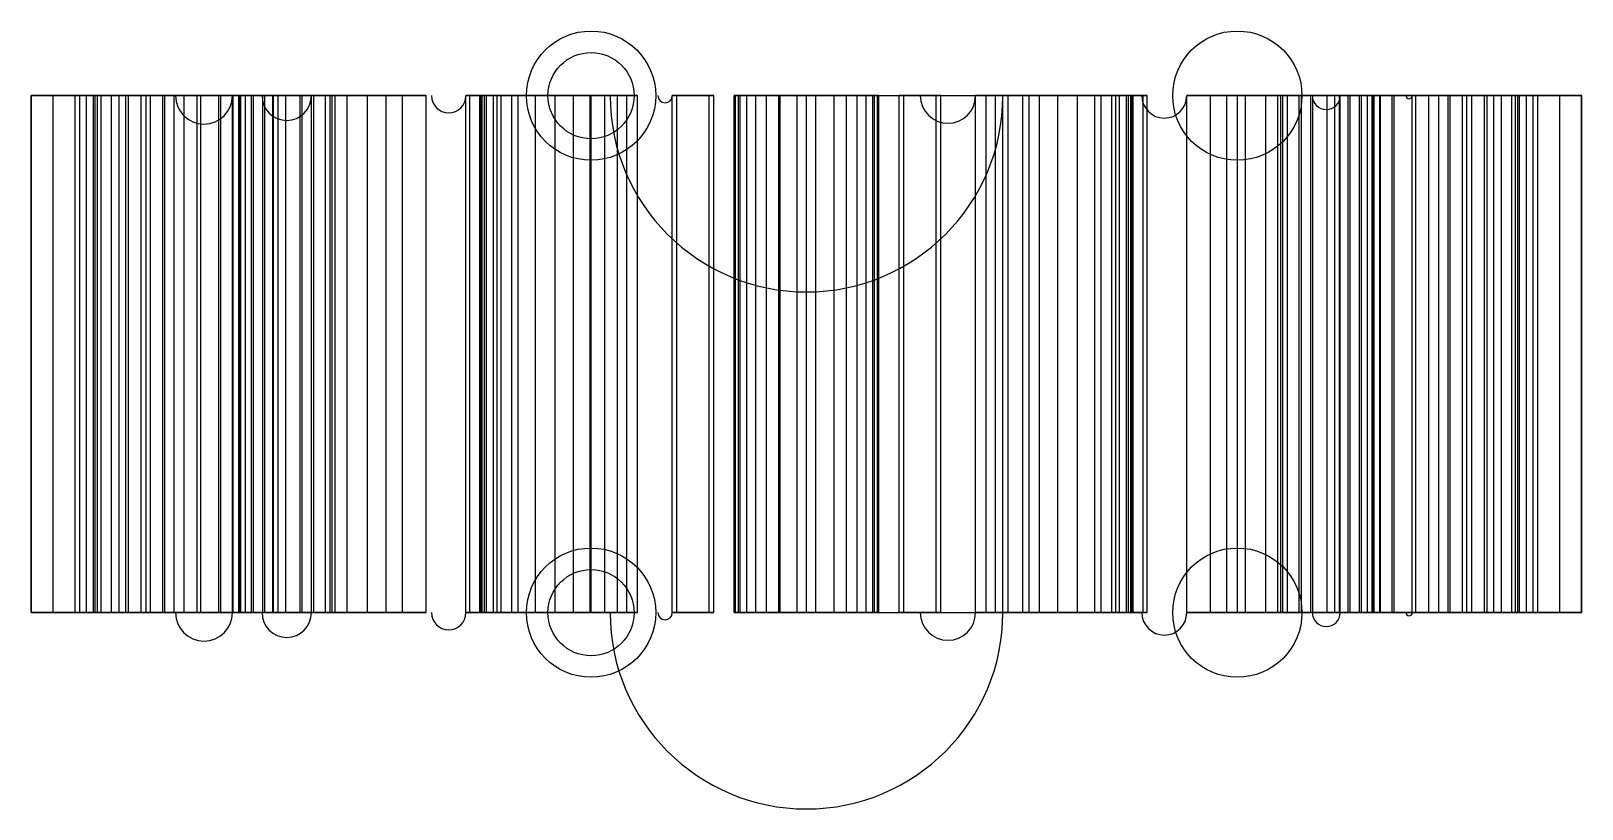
# Model space of a CAD drawing. Header units: millimetres. Extents: x -27 to 27, y -6.8 to 20.2.
import ezdxf

# ---------------------------------------------------------------- set-up
doc = ezdxf.new("R2010")
doc.units = ezdxf.units.MM
doc.layers.add('Part', color=7, linetype='CONTINUOUS')

msp = doc.modelspace()

# ---------------------------------------------------------------- linework, layer by layer
at = {"layer": 'Part'}
for p, q in [((-26.998, 18, -0.321), (-26.983, 18, -0.963)), ((-26.998, 18, 0.321), (-26.998, 18, -0.321)), ((-26.983, 18, 0.963), (-26.998, 18, 0.321)), ((-26.998, 0, -0.321), (-26.998, 18, -0.321)), ((-26.998, 18, -0.321), (-26.983, 18, -0.963)), ((-26.998, 0, 0.321), (-26.998, 18, 0.321)), ((-26.998, 0, -0.321), (-26.998, 18, -0.321)), ((-26.998, 18, 0.321), (-26.998, 18, -0.321)), ((-26.998, 0, 0.321), (-26.998, 18, 0.321)), ((-26.983, 18, 0.963), (-26.998, 18, 0.321)), ((-26.983, 18, -0.963), (-26.222, 18, -1.395)), ((-26.222, 18, 1.395), (-26.983, 18, 0.963)), ((-26.983, 0, -0.963), (-26.983, 18, -0.963)), ((-26.983, 18, -0.963), (-26.222, 18, -1.395)), ((-26.983, 0, -0.963), (-26.983, 18, -0.963)), ((-26.983, 0, 0.963), (-26.983, 18, 0.963)), ((-26.983, 0, 0.963), (-26.983, 18, 0.963)), ((-26.222, 18, 1.395), (-26.983, 18, 0.963)), ((-26.222, 18, -1.395), (-25.456, 18, -1.766)), ((-25.456, 18, 1.766), (-26.222, 18, 1.395)), ((-26.222, 0, -1.395), (-26.222, 18, -1.395)), ((-26.222, 18, -1.395), (-25.456, 18, -1.766)), ((-26.222, 0, -1.395), (-26.222, 18, -1.395)), ((-26.222, 0, 1.395), (-26.222, 18, 1.395)), ((-26.222, 0, 1.395), (-26.222, 18, 1.395)), ((-25.456, 18, 1.766), (-26.222, 18, 1.395)), ((-25.456, 18, -1.766), (-24.689, 18, -2.074)), ((-24.689, 18, 2.074), (-25.456, 18, 1.766)), ((-25.456, 0, -1.766), (-25.456, 18, -1.766)), ((-25.456, 18, -1.766), (-24.689, 18, -2.074)), ((-25.456, 0, -1.766), (-25.456, 18, -1.766)), ((-25.456, 0, 1.766), (-25.456, 18, 1.766)), ((-25.456, 0, 1.766), (-25.456, 18, 1.766)), ((-24.689, 18, 2.074), (-25.456, 18, 1.766)), ((-25.297, 18, -9.436), (-25.066, 18, -10.035)), ((-24.76, 18, -8.746), (-25.297, 18, -9.436)), ((-25.066, 18, 10.035), (-25.297, 18, 9.436)), ((-25.297, 18, 9.436), (-24.76, 18, 8.746)), ((-25.297, 0, -9.436), (-25.297, 18, -9.436)), ((-25.297, 18, -9.436), (-25.066, 18, -10.035)), ((-25.297, 0, -9.436), (-25.297, 18, -9.436)), ((-24.76, 18, -8.746), (-25.297, 18, -9.436)), ((-25.297, 0, 9.436), (-25.297, 18, 9.436)), ((-25.066, 18, 10.035), (-25.297, 18, 9.436)), ((-25.297, 0, 9.436), (-25.297, 18, 9.436)), ((-25.297, 18, 9.436), (-24.76, 18, 8.746)), ((-25.066, 18, -10.035), (-24.82, 18, -10.628)), ((-24.82, 18, 10.628), (-25.066, 18, 10.035)), ((-25.066, 0, -10.035), (-25.066, 18, -10.035)), ((-25.066, 18, -10.035), (-24.82, 18, -10.628)), ((-25.066, 0, -10.035), (-25.066, 18, -10.035)), ((-25.066, 0, 10.035), (-25.066, 18, 10.035)), ((-24.82, 18, 10.628), (-25.066, 18, 10.035)), ((-25.066, 0, 10.035), (-25.066, 18, 10.035)), ((-24.82, 18, -10.628), (-24.56, 18, -11.216)), ((-24.56, 18, 11.216), (-24.82, 18, 10.628)), ((-24.82, 0, -10.628), (-24.82, 18, -10.628)), ((-24.82, 18, -10.628), (-24.56, 18, -11.216)), ((-24.82, 0, -10.628), (-24.82, 18, -10.628)), ((-24.82, 0, 10.628), (-24.82, 18, 10.628)), ((-24.56, 18, 11.216), (-24.82, 18, 10.628)), ((-24.82, 0, 10.628), (-24.82, 18, 10.628)), ((-24.195, 18, -8.11), (-24.76, 18, -8.746)), ((-24.76, 18, 8.746), (-24.195, 18, 8.11)), ((-24.76, 0, -8.746), (-24.76, 18, -8.746)), ((-24.76, 0, -8.746), (-24.76, 18, -8.746)), ((-24.195, 18, -8.11), (-24.76, 18, -8.746)), ((-24.76, 0, 8.746), (-24.76, 18, 8.746)), ((-24.76, 0, 8.746), (-24.76, 18, 8.746)), ((-24.76, 18, 8.746), (-24.195, 18, 8.11)), ((-24.689, 18, -2.074), (-23.924, 18, -2.312)), ((-23.924, 18, 2.312), (-24.689, 18, 2.074)), ((-24.689, 0, -2.074), (-24.689, 18, -2.074)), ((-24.689, 18, -2.074), (-23.924, 18, -2.312)), ((-24.689, 0, -2.074), (-24.689, 18, -2.074)), ((-24.689, 0, 2.074), (-24.689, 18, 2.074)), ((-24.689, 0, 2.074), (-24.689, 18, 2.074)), ((-23.924, 18, 2.312), (-24.689, 18, 2.074)), ((-24.56, 18, -11.216), (-23.692, 18, -11.323)), ((-23.692, 18, 11.323), (-24.56, 18, 11.216)), ((-24.56, 0, -11.216), (-24.56, 18, -11.216)), ((-24.56, 18, -11.216), (-23.692, 18, -11.323)), ((-24.56, 0, -11.216), (-24.56, 18, -11.216)), ((-24.56, 0, 11.216), (-24.56, 18, 11.216)), ((-23.692, 18, 11.323), (-24.56, 18, 11.216)), ((-24.56, 0, 11.216), (-24.56, 18, 11.216)), ((-23.604, 18, -7.532), (-24.195, 18, -8.11)), ((-24.195, 18, 8.11), (-23.604, 18, 7.532)), ((-24.195, 0, -8.11), (-24.195, 18, -8.11)), ((-24.195, 0, -8.11), (-24.195, 18, -8.11)), ((-23.604, 18, -7.532), (-24.195, 18, -8.11)), ((-24.195, 0, 8.11), (-24.195, 18, 8.11)), ((-24.195, 0, 8.11), (-24.195, 18, 8.11)), ((-24.195, 18, 8.11), (-23.604, 18, 7.532)), ((-23.924, 18, -2.312), (-23.163, 18, -2.47)), ((-23.163, 18, 2.47), (-23.924, 18, 2.312)), ((-23.924, 0, -2.312), (-23.924, 18, -2.312)), ((-23.924, 18, -2.312), (-23.163, 18, -2.47)), ((-23.924, 0, -2.312), (-23.924, 18, -2.312)), ((-23.924, 0, 2.312), (-23.924, 18, 2.312)), ((-23.924, 0, 2.312), (-23.924, 18, 2.312)), ((-23.163, 18, 2.47), (-23.924, 18, 2.312)), ((-23.692, 18, -11.323), (-22.843, 18, -11.374)), ((-22.843, 18, 11.374), (-23.692, 18, 11.323)), ((-23.692, 0, -11.323), (-23.692, 18, -11.323)), ((-23.692, 18, -11.323), (-22.843, 18, -11.374)), ((-23.692, 0, -11.323), (-23.692, 18, -11.323)), ((-23.692, 0, 11.323), (-23.692, 18, 11.323)), ((-22.843, 18, 11.374), (-23.692, 18, 11.323)), ((-23.692, 0, 11.323), (-23.692, 18, 11.323)), ((-22.987, 18, -7.019), (-23.604, 18, -7.532)), ((-23.604, 18, 7.532), (-22.987, 18, 7.019)), ((-23.604, 0, -7.532), (-23.604, 18, -7.532)), ((-23.604, 0, -7.532), (-23.604, 18, -7.532)), ((-22.987, 18, -7.019), (-23.604, 18, -7.532)), ((-23.604, 0, 7.532), (-23.604, 18, 7.532)), ((-23.604, 0, 7.532), (-23.604, 18, 7.532)), ((-23.604, 18, 7.532), (-22.987, 18, 7.019)), ((-23.163, 18, -2.47), (-22.412, 18, -2.516)), ((-22.412, 18, 2.516), (-23.163, 18, 2.47)), ((-23.163, 0, -2.47), (-23.163, 18, -2.47)), ((-23.163, 18, -2.47), (-22.412, 18, -2.516)), ((-23.163, 0, -2.47), (-23.163, 18, -2.47)), ((-23.163, 0, 2.47), (-23.163, 18, 2.47)), ((-23.163, 0, 2.47), (-23.163, 18, 2.47)), ((-22.412, 18, 2.516), (-23.163, 18, 2.47)), ((-22.345, 18, -6.582), (-22.987, 18, -7.019)), ((-22.987, 18, 7.019), (-22.345, 18, 6.582)), ((-22.987, 0, -7.019), (-22.987, 18, -7.019)), ((-22.987, 0, -7.019), (-22.987, 18, -7.019)), ((-22.345, 18, -6.582), (-22.987, 18, -7.019)), ((-22.987, 0, 7.019), (-22.987, 18, 7.019)), ((-22.987, 0, 7.019), (-22.987, 18, 7.019)), ((-22.987, 18, 7.019), (-22.345, 18, 6.582)), ((-22.843, 18, -11.374), (-22.016, 18, -11.364)), ((-22.016, 18, 11.364), (-22.843, 18, 11.374)), ((-22.843, 0, -11.374), (-22.843, 18, -11.374)), ((-22.843, 18, -11.374), (-22.016, 18, -11.364)), ((-22.843, 0, -11.374), (-22.843, 18, -11.374)), ((-22.843, 0, 11.374), (-22.843, 18, 11.374)), ((-22.016, 18, 11.364), (-22.843, 18, 11.374)), ((-22.843, 0, 11.374), (-22.843, 18, 11.374)), ((-22.412, 18, -2.516), (-21.09, 18, -2.367)), ((-21.09, 18, 2.367), (-22.412, 18, 2.516)), ((-22.412, 0, -2.516), (-22.412, 18, -2.516)), ((-22.412, 18, -2.516), (-21.09, 18, -2.367)), ((-22.412, 0, -2.516), (-22.412, 18, -2.516)), ((-22.412, 0, 2.516), (-22.412, 18, 2.516)), ((-22.412, 0, 2.516), (-22.412, 18, 2.516)), ((-21.09, 18, 2.367), (-22.412, 18, 2.516)), ((-21.669, 18, -6.253), (-22.345, 18, -6.582)), ((-22.345, 18, 6.582), (-21.669, 18, 6.253)), ((-22.345, 0, -6.582), (-22.345, 18, -6.582)), ((-22.345, 0, -6.582), (-22.345, 18, -6.582)), ((-21.669, 18, -6.253), (-22.345, 18, -6.582)), ((-22.345, 0, 6.582), (-22.345, 18, 6.582)), ((-22.345, 0, 6.582), (-22.345, 18, 6.582)), ((-22.345, 18, 6.582), (-21.669, 18, 6.253)), ((-22.016, 18, -11.364), (-21.218, 18, -11.291)), ((-21.218, 18, 11.291), (-22.016, 18, 11.364)), ((-22.016, 0, -11.364), (-22.016, 18, -11.364)), ((-22.016, 18, -11.364), (-21.218, 18, -11.291)), ((-22.016, 0, -11.364), (-22.016, 18, -11.364)), ((-22.016, 0, 11.364), (-22.016, 18, 11.364)), ((-21.218, 18, 11.291), (-22.016, 18, 11.364)), ((-22.016, 0, 11.364), (-22.016, 18, 11.364)), ((-20.39, 18, -5.884), (-21.669, 18, -6.253)), ((-21.669, 18, 6.253), (-20.39, 18, 5.884)), ((-21.669, 0, -6.253), (-21.669, 18, -6.253)), ((-21.669, 0, -6.253), (-21.669, 18, -6.253)), ((-20.39, 18, -5.884), (-21.669, 18, -6.253)), ((-21.669, 0, 6.253), (-21.669, 18, 6.253)), ((-21.669, 0, 6.253), (-21.669, 18, 6.253)), ((-21.669, 18, 6.253), (-20.39, 18, 5.884)), ((-21.218, 18, -11.291), (-20.454, 18, -11.146)), ((-20.454, 18, 11.146), (-21.218, 18, 11.291)), ((-21.218, 0, -11.291), (-21.218, 18, -11.291)), ((-21.218, 18, -11.291), (-20.454, 18, -11.146)), ((-21.218, 0, -11.291), (-21.218, 18, -11.291)), ((-21.218, 0, 11.291), (-21.218, 18, 11.291)), ((-20.454, 18, 11.146), (-21.218, 18, 11.291)), ((-21.218, 0, 11.291), (-21.218, 18, 11.291)), ((-21.09, 0, -2.367), (-21.09, 18, -2.367)), ((-21.09, 0, -2.367), (-21.09, 18, -2.367)), ((-21.09, 0, 2.367), (-21.09, 18, 2.367)), ((-21.09, 0, 2.367), (-21.09, 18, 2.367)), ((-20.454, 18, -11.146), (-19.743, 18, -10.901)), ((-19.743, 18, 10.901), (-20.454, 18, 11.146)), ((-20.454, 0, -11.146), (-20.454, 18, -11.146)), ((-20.454, 18, -11.146), (-19.743, 18, -10.901)), ((-20.454, 0, -11.146), (-20.454, 18, -11.146)), ((-20.454, 0, 11.146), (-20.454, 18, 11.146)), ((-19.743, 18, 10.901), (-20.454, 18, 11.146)), ((-20.454, 0, 11.146), (-20.454, 18, 11.146)), ((-20.39, 0, -5.884), (-20.39, 18, -5.884)), ((-20.39, 0, -5.884), (-20.39, 18, -5.884)), ((-20.39, 0, 5.884), (-20.39, 18, 5.884)), ((-20.39, 0, 5.884), (-20.39, 18, 5.884)), ((-19.988, 18, -3.221), (-19.964, 18, -3.389)), ((-19.964, 18, 3.389), (-19.988, 18, 3.221)), ((-19.988, 0, -3.221), (-19.988, 18, -3.221)), ((-19.988, 18, -3.221), (-19.964, 18, -3.389)), ((-19.988, 0, -3.221), (-19.988, 18, -3.221)), ((-19.988, 0, 3.221), (-19.988, 18, 3.221)), ((-19.964, 18, 3.389), (-19.988, 18, 3.221)), ((-19.988, 0, 3.221), (-19.988, 18, 3.221)), ((-19.964, 18, -3.389), (-19.742, 18, -4.509)), ((-19.742, 18, 4.509), (-19.964, 18, 3.389)), ((-19.964, 0, -3.389), (-19.964, 18, -3.389)), ((-19.964, 18, -3.389), (-19.742, 18, -4.509)), ((-19.964, 0, -3.389), (-19.964, 18, -3.389)), ((-19.964, 0, 3.389), (-19.964, 18, 3.389)), ((-19.742, 18, 4.509), (-19.964, 18, 3.389)), ((-19.964, 0, 3.389), (-19.964, 18, 3.389)), ((-19.761, 18, -18.399), (-19.318, 18, -18.863)), ((-19.528, 18, -17.555), (-19.761, 18, -18.399)), ((-19.318, 18, 18.863), (-19.761, 18, 18.399)), ((-19.761, 18, 18.399), (-19.528, 18, 17.555)), ((-19.761, 0, -18.399), (-19.761, 18, -18.399)), ((-19.761, 18, -18.399), (-19.318, 18, -18.863)), ((-19.761, 0, -18.399), (-19.761, 18, -18.399)), ((-19.528, 18, -17.555), (-19.761, 18, -18.399)), ((-19.761, 0, 18.399), (-19.761, 18, 18.399)), ((-19.318, 18, 18.863), (-19.761, 18, 18.399)), ((-19.761, 0, 18.399), (-19.761, 18, 18.399)), ((-19.761, 18, 18.399), (-19.528, 18, 17.555)), ((-19.743, 18, -10.901), (-18.579, 18, -10.258)), ((-18.579, 18, 10.258), (-19.743, 18, 10.901)), ((-19.743, 0, -10.901), (-19.743, 18, -10.901)), ((-19.743, 18, -10.901), (-18.579, 18, -10.258)), ((-19.743, 0, -10.901), (-19.743, 18, -10.901)), ((-19.743, 0, 10.901), (-19.743, 18, 10.901)), ((-18.579, 18, 10.258), (-19.743, 18, 10.901)), ((-19.743, 0, 10.901), (-19.743, 18, 10.901)), ((-19.742, 18, -4.509), (-19.699, 18, -4.673)), ((-19.699, 18, 4.673), (-19.742, 18, 4.509)), ((-19.742, 0, -4.509), (-19.742, 18, -4.509)), ((-19.742, 18, -4.509), (-19.699, 18, -4.673)), ((-19.742, 0, -4.509), (-19.742, 18, -4.509)), ((-19.742, 0, 4.509), (-19.742, 18, 4.509)), ((-19.699, 18, 4.673), (-19.742, 18, 4.509)), ((-19.742, 0, 4.509), (-19.742, 18, 4.509)), ((-19.699, 0, -4.673), (-19.699, 18, -4.673)), ((-19.699, 0, -4.673), (-19.699, 18, -4.673)), ((-19.699, 0, 4.673), (-19.699, 18, 4.673)), ((-19.699, 0, 4.673), (-19.699, 18, 4.673)), ((-19.249, 18, -16.751), (-19.528, 18, -17.555)), ((-19.528, 18, 17.555), (-19.249, 18, 16.751)), ((-19.528, 0, -17.555), (-19.528, 18, -17.555)), ((-19.528, 0, -17.555), (-19.528, 18, -17.555)), ((-19.249, 18, -16.751), (-19.528, 18, -17.555)), ((-19.528, 0, 17.555), (-19.528, 18, 17.555)), ((-19.528, 0, 17.555), (-19.528, 18, 17.555)), ((-19.528, 18, 17.555), (-19.249, 18, 16.751)), ((-19.318, 18, -18.863), (-18.863, 18, -19.318)), ((-18.863, 18, 19.318), (-19.318, 18, 18.863)), ((-19.318, 0, -18.863), (-19.318, 18, -18.863)), ((-19.318, 18, -18.863), (-18.863, 18, -19.318)), ((-19.318, 0, -18.863), (-19.318, 18, -18.863)), ((-19.318, 0, 18.863), (-19.318, 18, 18.863)), ((-18.863, 18, 19.318), (-19.318, 18, 18.863)), ((-19.318, 0, 18.863), (-19.318, 18, 18.863)), ((-18.924, 18, -15.992), (-19.249, 18, -16.751)), ((-19.249, 18, 16.751), (-18.924, 18, 15.992)), ((-19.249, 0, -16.751), (-19.249, 18, -16.751)), ((-19.249, 0, -16.751), (-19.249, 18, -16.751)), ((-18.924, 18, -15.992), (-19.249, 18, -16.751)), ((-19.249, 0, 16.751), (-19.249, 18, 16.751)), ((-19.249, 0, 16.751), (-19.249, 18, 16.751)), ((-19.249, 18, 16.751), (-18.924, 18, 15.992)), ((-18.551, 18, -15.282), (-18.924, 18, -15.992)), ((-18.924, 18, 15.992), (-18.551, 18, 15.282)), ((-18.924, 0, -15.992), (-18.924, 18, -15.992)), ((-18.924, 0, -15.992), (-18.924, 18, -15.992)), ((-18.551, 18, -15.282), (-18.924, 18, -15.992)), ((-18.924, 0, 15.992), (-18.924, 18, 15.992)), ((-18.924, 0, 15.992), (-18.924, 18, 15.992)), ((-18.924, 18, 15.992), (-18.551, 18, 15.282)), ((-18.863, 18, -19.318), (-18.399, 18, -19.761)), ((-18.399, 18, 19.761), (-18.863, 18, 19.318)), ((-18.863, 0, -19.318), (-18.863, 18, -19.318)), ((-18.863, 18, -19.318), (-18.399, 18, -19.761)), ((-18.863, 0, -19.318), (-18.863, 18, -19.318)), ((-18.863, 0, 19.318), (-18.863, 18, 19.318)), ((-18.399, 18, 19.761), (-18.863, 18, 19.318)), ((-18.863, 0, 19.318), (-18.863, 18, 19.318)), ((-18.579, 0, -10.258), (-18.579, 18, -10.258)), ((-18.579, 0, -10.258), (-18.579, 18, -10.258)), ((-18.579, 0, 10.258), (-18.579, 18, 10.258)), ((-18.579, 0, 10.258), (-18.579, 18, 10.258)), ((-18.125, 18, -14.632), (-18.551, 18, -15.282)), ((-18.551, 18, 15.282), (-18.125, 18, 14.632)), ((-18.551, 0, -15.282), (-18.551, 18, -15.282)), ((-18.551, 0, -15.282), (-18.551, 18, -15.282)), ((-18.125, 18, -14.632), (-18.551, 18, -15.282)), ((-18.551, 0, 15.282), (-18.551, 18, 15.282)), ((-18.551, 0, 15.282), (-18.551, 18, 15.282)), ((-18.551, 18, 15.282), (-18.125, 18, 14.632)), ((-18.399, 18, -19.761), (-17.555, 18, -19.528)), ((-17.555, 18, 19.528), (-18.399, 18, 19.761)), ((-18.399, 0, -19.761), (-18.399, 18, -19.761)), ((-18.399, 18, -19.761), (-17.555, 18, -19.528)), ((-18.399, 0, -19.761), (-18.399, 18, -19.761)), ((-18.399, 0, 19.761), (-18.399, 18, 19.761)), ((-17.555, 18, 19.528), (-18.399, 18, 19.761)), ((-18.399, 0, 19.761), (-18.399, 18, 19.761)), ((-17.626, 18, -14.069), (-18.125, 18, -14.632)), ((-18.125, 18, 14.632), (-17.626, 18, 14.069)), ((-18.125, 0, -14.632), (-18.125, 18, -14.632)), ((-18.125, 0, -14.632), (-18.125, 18, -14.632)), ((-17.626, 18, -14.069), (-18.125, 18, -14.632)), ((-18.125, 0, 14.632), (-18.125, 18, 14.632)), ((-18.125, 0, 14.632), (-18.125, 18, 14.632)), ((-18.125, 18, 14.632), (-17.626, 18, 14.069)), ((-16.587, 18, -13.239), (-17.626, 18, -14.069)), ((-17.626, 18, 14.069), (-16.587, 18, 13.239)), ((-17.626, 0, -14.069), (-17.626, 18, -14.069)), ((-17.626, 0, -14.069), (-17.626, 18, -14.069)), ((-16.587, 18, -13.239), (-17.626, 18, -14.069)), ((-17.626, 0, 14.069), (-17.626, 18, 14.069)), ((-17.626, 0, 14.069), (-17.626, 18, 14.069)), ((-17.626, 18, 14.069), (-16.587, 18, 13.239)), ((-17.555, 18, -19.528), (-16.751, 18, -19.249)), ((-16.751, 18, 19.249), (-17.555, 18, 19.528)), ((-17.555, 0, -19.528), (-17.555, 18, -19.528)), ((-17.555, 18, -19.528), (-16.751, 18, -19.249)), ((-17.555, 0, -19.528), (-17.555, 18, -19.528)), ((-17.555, 0, 19.528), (-17.555, 18, 19.528)), ((-16.751, 18, 19.249), (-17.555, 18, 19.528)), ((-17.555, 0, 19.528), (-17.555, 18, 19.528)), ((-17.234, 18, -10.625), (-17.148, 18, -10.771)), ((-17.148, 18, 10.771), (-17.234, 18, 10.625)), ((-17.234, 0, -10.625), (-17.234, 18, -10.625)), ((-17.234, 18, -10.625), (-17.148, 18, -10.771)), ((-17.234, 0, -10.625), (-17.234, 18, -10.625)), ((-17.234, 0, 10.625), (-17.234, 18, 10.625)), ((-17.148, 18, 10.771), (-17.234, 18, 10.625)), ((-17.234, 0, 10.625), (-17.234, 18, 10.625)), ((-17.148, 18, -10.771), (-16.513, 18, -11.72)), ((-16.513, 18, 11.72), (-17.148, 18, 10.771)), ((-17.148, 0, -10.771), (-17.148, 18, -10.771)), ((-17.148, 18, -10.771), (-16.513, 18, -11.72)), ((-17.148, 0, -10.771), (-17.148, 18, -10.771)), ((-17.148, 0, 10.771), (-17.148, 18, 10.771)), ((-16.513, 18, 11.72), (-17.148, 18, 10.771)), ((-17.148, 0, 10.771), (-17.148, 18, 10.771)), ((-16.751, 18, -19.249), (-15.992, 18, -18.924)), ((-15.992, 18, 18.924), (-16.751, 18, 19.249)), ((-16.751, 0, -19.249), (-16.751, 18, -19.249)), ((-16.751, 18, -19.249), (-15.992, 18, -18.924)), ((-16.751, 0, -19.249), (-16.751, 18, -19.249)), ((-16.751, 0, 19.249), (-16.751, 18, 19.249)), ((-15.992, 18, 18.924), (-16.751, 18, 19.249)), ((-16.751, 0, 19.249), (-16.751, 18, 19.249)), ((-16.587, 0, -13.239), (-16.587, 18, -13.239)), ((-16.587, 0, -13.239), (-16.587, 18, -13.239)), ((-16.587, 0, 13.239), (-16.587, 18, 13.239)), ((-16.587, 0, 13.239), (-16.587, 18, 13.239)), ((-16.513, 18, -11.72), (-16.412, 18, -11.856)), ((-16.412, 18, 11.856), (-16.513, 18, 11.72)), ((-16.513, 0, -11.72), (-16.513, 18, -11.72)), ((-16.513, 18, -11.72), (-16.412, 18, -11.856)), ((-16.513, 0, -11.72), (-16.513, 18, -11.72)), ((-16.513, 0, 11.72), (-16.513, 18, 11.72)), ((-16.412, 18, 11.856), (-16.513, 18, 11.72)), ((-16.513, 0, 11.72), (-16.513, 18, 11.72)), ((-16.412, 0, -11.856), (-16.412, 18, -11.856)), ((-16.412, 0, -11.856), (-16.412, 18, -11.856)), ((-16.412, 0, 11.856), (-16.412, 18, 11.856)), ((-16.412, 0, 11.856), (-16.412, 18, 11.856)), ((-15.992, 18, -18.924), (-15.282, 18, -18.551)), ((-15.282, 18, 18.551), (-15.992, 18, 18.924)), ((-15.992, 0, -18.924), (-15.992, 18, -18.924)), ((-15.992, 18, -18.924), (-15.282, 18, -18.551)), ((-15.992, 0, -18.924), (-15.992, 18, -18.924)), ((-15.992, 0, 18.924), (-15.992, 18, 18.924)), ((-15.282, 18, 18.551), (-15.992, 18, 18.924)), ((-15.992, 0, 18.924), (-15.992, 18, 18.924)), ((-15.282, 18, -18.551), (-14.632, 18, -18.125)), ((-14.632, 18, 18.125), (-15.282, 18, 18.551)), ((-15.282, 0, -18.551), (-15.282, 18, -18.551)), ((-15.282, 18, -18.551), (-14.632, 18, -18.125)), ((-15.282, 0, -18.551), (-15.282, 18, -18.551)), ((-15.282, 0, 18.551), (-15.282, 18, 18.551)), ((-14.632, 18, 18.125), (-15.282, 18, 18.551)), ((-15.282, 0, 18.551), (-15.282, 18, 18.551)), ((-14.632, 18, -18.125), (-14.069, 18, -17.626)), ((-14.069, 18, 17.626), (-14.632, 18, 18.125)), ((-14.632, 0, -18.125), (-14.632, 18, -18.125)), ((-14.632, 18, -18.125), (-14.069, 18, -17.626)), ((-14.632, 0, -18.125), (-14.632, 18, -18.125)), ((-14.632, 0, 18.125), (-14.632, 18, 18.125)), ((-14.069, 18, 17.626), (-14.632, 18, 18.125)), ((-14.632, 0, 18.125), (-14.632, 18, 18.125)), ((-14.069, 18, -17.626), (-13.239, 18, -16.587)), ((-13.239, 18, 16.587), (-14.069, 18, 17.626)), ((-14.069, 0, -17.626), (-14.069, 18, -17.626)), ((-14.069, 18, -17.626), (-13.239, 18, -16.587)), ((-14.069, 0, -17.626), (-14.069, 18, -17.626)), ((-14.069, 0, 17.626), (-14.069, 18, 17.626)), ((-13.239, 18, 16.587), (-14.069, 18, 17.626)), ((-14.069, 0, 17.626), (-14.069, 18, 17.626)), ((-13.239, 0, -16.587), (-13.239, 18, -16.587)), ((-13.239, 0, -16.587), (-13.239, 18, -16.587)), ((-13.239, 0, 16.587), (-13.239, 18, 16.587)), ((-13.239, 0, 16.587), (-13.239, 18, 16.587)), ((-11.856, 18, -16.412), (-11.72, 18, -16.513)), ((-11.72, 18, 16.513), (-11.856, 18, 16.412)), ((-11.856, 0, -16.412), (-11.856, 18, -16.412)), ((-11.856, 18, -16.412), (-11.72, 18, -16.513)), ((-11.856, 0, -16.412), (-11.856, 18, -16.412)), ((-11.856, 0, 16.412), (-11.856, 18, 16.412)), ((-11.72, 18, 16.513), (-11.856, 18, 16.412)), ((-11.856, 0, 16.412), (-11.856, 18, 16.412)), ((-11.72, 18, -16.513), (-10.771, 18, -17.148)), ((-10.771, 18, 17.148), (-11.72, 18, 16.513)), ((-11.72, 0, -16.513), (-11.72, 18, -16.513)), ((-11.72, 18, -16.513), (-10.771, 18, -17.148)), ((-11.72, 0, -16.513), (-11.72, 18, -16.513)), ((-11.72, 0, 16.513), (-11.72, 18, 16.513)), ((-10.771, 18, 17.148), (-11.72, 18, 16.513)), ((-11.72, 0, 16.513), (-11.72, 18, 16.513)), ((-11.374, 18, -22.843), (-11.323, 18, -23.692)), ((-11.364, 18, -22.016), (-11.374, 18, -22.843)), ((-11.323, 18, 23.692), (-11.374, 18, 22.843)), ((-11.374, 18, 22.843), (-11.364, 18, 22.016)), ((-11.374, 0, -22.843), (-11.374, 18, -22.843)), ((-11.374, 18, -22.843), (-11.323, 18, -23.692)), ((-11.374, 0, -22.843), (-11.374, 18, -22.843)), ((-11.364, 18, -22.016), (-11.374, 18, -22.843)), ((-11.374, 0, 22.843), (-11.374, 18, 22.843)), ((-11.323, 18, 23.692), (-11.374, 18, 22.843)), ((-11.374, 0, 22.843), (-11.374, 18, 22.843)), ((-11.374, 18, 22.843), (-11.364, 18, 22.016)), ((-11.291, 18, -21.218), (-11.364, 18, -22.016)), ((-11.364, 18, 22.016), (-11.291, 18, 21.218)), ((-11.364, 0, -22.016), (-11.364, 18, -22.016)), ((-11.364, 0, -22.016), (-11.364, 18, -22.016)), ((-11.291, 18, -21.218), (-11.364, 18, -22.016)), ((-11.364, 0, 22.016), (-11.364, 18, 22.016)), ((-11.364, 0, 22.016), (-11.364, 18, 22.016)), ((-11.364, 18, 22.016), (-11.291, 18, 21.218)), ((-11.323, 18, -23.692), (-11.216, 18, -24.56)), ((-11.216, 18, 24.56), (-11.323, 18, 23.692)), ((-11.323, 0, -23.692), (-11.323, 18, -23.692)), ((-11.323, 18, -23.692), (-11.216, 18, -24.56)), ((-11.323, 0, -23.692), (-11.323, 18, -23.692)), ((-11.323, 0, 23.692), (-11.323, 18, 23.692)), ((-11.216, 18, 24.56), (-11.323, 18, 23.692)), ((-11.323, 0, 23.692), (-11.323, 18, 23.692)), ((-11.146, 18, -20.454), (-11.291, 18, -21.218)), ((-11.291, 18, 21.218), (-11.146, 18, 20.454)), ((-11.291, 0, -21.218), (-11.291, 18, -21.218)), ((-11.291, 0, -21.218), (-11.291, 18, -21.218)), ((-11.146, 18, -20.454), (-11.291, 18, -21.218)), ((-11.291, 0, 21.218), (-11.291, 18, 21.218)), ((-11.291, 0, 21.218), (-11.291, 18, 21.218)), ((-11.291, 18, 21.218), (-11.146, 18, 20.454)), ((-11.216, 18, -24.56), (-10.628, 18, -24.82)), ((-10.628, 18, 24.82), (-11.216, 18, 24.56)), ((-11.216, 0, -24.56), (-11.216, 18, -24.56)), ((-11.216, 18, -24.56), (-10.628, 18, -24.82)), ((-11.216, 0, -24.56), (-11.216, 18, -24.56)), ((-11.216, 0, 24.56), (-11.216, 18, 24.56)), ((-10.628, 18, 24.82), (-11.216, 18, 24.56)), ((-11.216, 0, 24.56), (-11.216, 18, 24.56)), ((-10.901, 18, -19.743), (-11.146, 18, -20.454)), ((-11.146, 18, 20.454), (-10.901, 18, 19.743)), ((-11.146, 0, -20.454), (-11.146, 18, -20.454)), ((-11.146, 0, -20.454), (-11.146, 18, -20.454)), ((-10.901, 18, -19.743), (-11.146, 18, -20.454)), ((-11.146, 0, 20.454), (-11.146, 18, 20.454)), ((-11.146, 0, 20.454), (-11.146, 18, 20.454)), ((-11.146, 18, 20.454), (-10.901, 18, 19.743)), ((-10.258, 18, -18.579), (-10.901, 18, -19.743)), ((-10.901, 18, 19.743), (-10.258, 18, 18.579)), ((-10.901, 0, -19.743), (-10.901, 18, -19.743)), ((-10.901, 0, -19.743), (-10.901, 18, -19.743)), ((-10.258, 18, -18.579), (-10.901, 18, -19.743)), ((-10.901, 0, 19.743), (-10.901, 18, 19.743)), ((-10.901, 0, 19.743), (-10.901, 18, 19.743)), ((-10.901, 18, 19.743), (-10.258, 18, 18.579)), ((-10.771, 18, -17.148), (-10.625, 18, -17.234)), ((-10.625, 18, 17.234), (-10.771, 18, 17.148)), ((-10.771, 0, -17.148), (-10.771, 18, -17.148)), ((-10.771, 18, -17.148), (-10.625, 18, -17.234)), ((-10.771, 0, -17.148), (-10.771, 18, -17.148)), ((-10.771, 0, 17.148), (-10.771, 18, 17.148)), ((-10.625, 18, 17.234), (-10.771, 18, 17.148)), ((-10.771, 0, 17.148), (-10.771, 18, 17.148)), ((-10.628, 18, -24.82), (-10.035, 18, -25.066)), ((-10.035, 18, 25.066), (-10.628, 18, 24.82)), ((-10.628, 0, -24.82), (-10.628, 18, -24.82)), ((-10.628, 18, -24.82), (-10.035, 18, -25.066)), ((-10.628, 0, -24.82), (-10.628, 18, -24.82)), ((-10.628, 0, 24.82), (-10.628, 18, 24.82)), ((-10.035, 18, 25.066), (-10.628, 18, 24.82)), ((-10.628, 0, 24.82), (-10.628, 18, 24.82)), ((-10.625, 0, -17.234), (-10.625, 18, -17.234)), ((-10.625, 0, -17.234), (-10.625, 18, -17.234)), ((-10.625, 0, 17.234), (-10.625, 18, 17.234)), ((-10.625, 0, 17.234), (-10.625, 18, 17.234)), ((-10.258, 0, -18.579), (-10.258, 18, -18.579)), ((-10.258, 0, -18.579), (-10.258, 18, -18.579)), ((-10.258, 0, 18.579), (-10.258, 18, 18.579)), ((-10.258, 0, 18.579), (-10.258, 18, 18.579)), ((-10.035, 18, -25.066), (-9.436, 18, -25.297)), ((-9.436, 18, 25.297), (-10.035, 18, 25.066)), ((-10.035, 0, -25.066), (-10.035, 18, -25.066)), ((-10.035, 18, -25.066), (-9.436, 18, -25.297)), ((-10.035, 0, -25.066), (-10.035, 18, -25.066)), ((-10.035, 0, 25.066), (-10.035, 18, 25.066)), ((-9.436, 18, 25.297), (-10.035, 18, 25.066)), ((-10.035, 0, 25.066), (-10.035, 18, 25.066)), ((-9.436, 18, -25.297), (-8.746, 18, -24.76)), ((-8.746, 18, 24.76), (-9.436, 18, 25.297)), ((-9.436, 0, -25.297), (-9.436, 18, -25.297)), ((-9.436, 18, -25.297), (-8.746, 18, -24.76)), ((-9.436, 0, -25.297), (-9.436, 18, -25.297)), ((-9.436, 0, 25.297), (-9.436, 18, 25.297)), ((-8.746, 18, 24.76), (-9.436, 18, 25.297)), ((-9.436, 0, 25.297), (-9.436, 18, 25.297)), ((-8.746, 18, -24.76), (-8.11, 18, -24.195)), ((-8.11, 18, 24.195), (-8.746, 18, 24.76)), ((-8.746, 0, -24.76), (-8.746, 18, -24.76)), ((-8.746, 18, -24.76), (-8.11, 18, -24.195)), ((-8.746, 0, -24.76), (-8.746, 18, -24.76)), ((-8.746, 0, 24.76), (-8.746, 18, 24.76)), ((-8.11, 18, 24.195), (-8.746, 18, 24.76)), ((-8.746, 0, 24.76), (-8.746, 18, 24.76)), ((-8.11, 18, -24.195), (-7.532, 18, -23.604)), ((-7.532, 18, 23.604), (-8.11, 18, 24.195)), ((-8.11, 0, -24.195), (-8.11, 18, -24.195)), ((-8.11, 18, -24.195), (-7.532, 18, -23.604)), ((-8.11, 0, -24.195), (-8.11, 18, -24.195)), ((-8.11, 0, 24.195), (-8.11, 18, 24.195)), ((-7.532, 18, 23.604), (-8.11, 18, 24.195)), ((-8.11, 0, 24.195), (-8.11, 18, 24.195)), ((-7.532, 18, -23.604), (-7.019, 18, -22.987)), ((-7.019, 18, 22.987), (-7.532, 18, 23.604)), ((-7.532, 0, -23.604), (-7.532, 18, -23.604)), ((-7.532, 18, -23.604), (-7.019, 18, -22.987)), ((-7.532, 0, -23.604), (-7.532, 18, -23.604)), ((-7.532, 0, 23.604), (-7.532, 18, 23.604)), ((-7.019, 18, 22.987), (-7.532, 18, 23.604)), ((-7.532, 0, 23.604), (-7.532, 18, 23.604)), ((-7.5, 0, 15.24), (-7.5, 18, 15.24)), ((-7.5, 0, 15.24), (-7.5, 18, 15.24)), ((-7.5, 0, -11.49), (-7.5, 18, -11.49)), ((-7.5, 0, -11.49), (-7.5, 18, -11.49)), ((-7.019, 18, -22.987), (-6.582, 18, -22.345)), ((-6.582, 18, 22.345), (-7.019, 18, 22.987)), ((-7.019, 0, -22.987), (-7.019, 18, -22.987)), ((-7.019, 18, -22.987), (-6.582, 18, -22.345)), ((-7.019, 0, -22.987), (-7.019, 18, -22.987)), ((-7.019, 0, 22.987), (-7.019, 18, 22.987)), ((-6.582, 18, 22.345), (-7.019, 18, 22.987)), ((-7.019, 0, 22.987), (-7.019, 18, 22.987)), ((-6.582, 18, -22.345), (-6.253, 18, -21.669)), ((-6.253, 18, 21.669), (-6.582, 18, 22.345)), ((-6.582, 0, -22.345), (-6.582, 18, -22.345)), ((-6.582, 18, -22.345), (-6.253, 18, -21.669)), ((-6.582, 0, -22.345), (-6.582, 18, -22.345)), ((-6.582, 0, 22.345), (-6.582, 18, 22.345)), ((-6.253, 18, 21.669), (-6.582, 18, 22.345)), ((-6.582, 0, 22.345), (-6.582, 18, 22.345)), ((-6.253, 18, -21.669), (-5.884, 18, -20.39)), ((-5.884, 18, 20.39), (-6.253, 18, 21.669)), ((-6.253, 0, -21.669), (-6.253, 18, -21.669)), ((-6.253, 18, -21.669), (-5.884, 18, -20.39)), ((-6.253, 0, -21.669), (-6.253, 18, -21.669)), ((-6.253, 0, 21.669), (-6.253, 18, 21.669)), ((-5.884, 18, 20.39), (-6.253, 18, 21.669)), ((-6.253, 0, 21.669), (-6.253, 18, 21.669)), ((-5.884, 0, -20.39), (-5.884, 18, -20.39)), ((-5.884, 0, -20.39), (-5.884, 18, -20.39)), ((-5.884, 0, 20.39), (-5.884, 18, 20.39)), ((-5.884, 0, 20.39), (-5.884, 18, 20.39)), ((-4.673, 18, -19.699), (-4.509, 18, -19.742)), ((-4.509, 18, 19.742), (-4.673, 18, 19.699)), ((-4.673, 0, -19.699), (-4.673, 18, -19.699)), ((-4.673, 18, -19.699), (-4.509, 18, -19.742)), ((-4.673, 0, -19.699), (-4.673, 18, -19.699)), ((-4.673, 0, 19.699), (-4.673, 18, 19.699)), ((-4.509, 18, 19.742), (-4.673, 18, 19.699)), ((-4.673, 0, 19.699), (-4.673, 18, 19.699)), ((-4.509, 18, -19.742), (-3.389, 18, -19.964)), ((-3.389, 18, 19.964), (-4.509, 18, 19.742)), ((-4.509, 0, -19.742), (-4.509, 18, -19.742)), ((-4.509, 18, -19.742), (-3.389, 18, -19.964)), ((-4.509, 0, -19.742), (-4.509, 18, -19.742)), ((-4.509, 0, 19.742), (-4.509, 18, 19.742)), ((-3.389, 18, 19.964), (-4.509, 18, 19.742)), ((-4.509, 0, 19.742), (-4.509, 18, 19.742)), ((-3.389, 18, -19.964), (-3.221, 18, -19.988)), ((-3.221, 18, 19.988), (-3.389, 18, 19.964)), ((-3.389, 0, -19.964), (-3.389, 18, -19.964)), ((-3.389, 18, -19.964), (-3.221, 18, -19.988)), ((-3.389, 0, -19.964), (-3.389, 18, -19.964)), ((-3.389, 0, 19.964), (-3.389, 18, 19.964)), ((-3.221, 18, 19.988), (-3.389, 18, 19.964)), ((-3.389, 0, 19.964), (-3.389, 18, 19.964)), ((-3.221, 0, -19.988), (-3.221, 18, -19.988)), ((-3.221, 0, -19.988), (-3.221, 18, -19.988)), ((-3.221, 0, 19.988), (-3.221, 18, 19.988)), ((-3.221, 0, 19.988), (-3.221, 18, 19.988)), ((-2.516, 18, -22.412), (-2.47, 18, -23.163)), ((-2.367, 18, -21.09), (-2.516, 18, -22.412)), ((-2.47, 18, 23.163), (-2.516, 18, 22.412)), ((-2.516, 18, 22.412), (-2.367, 18, 21.09)), ((-2.516, 0, -22.412), (-2.516, 18, -22.412)), ((-2.516, 18, -22.412), (-2.47, 18, -23.163)), ((-2.516, 0, -22.412), (-2.516, 18, -22.412)), ((-2.367, 18, -21.09), (-2.516, 18, -22.412)), ((-2.516, 0, 22.412), (-2.516, 18, 22.412)), ((-2.47, 18, 23.163), (-2.516, 18, 22.412)), ((-2.516, 0, 22.412), (-2.516, 18, 22.412)), ((-2.516, 18, 22.412), (-2.367, 18, 21.09)), ((-2.47, 18, -23.163), (-2.312, 18, -23.924)), ((-2.312, 18, 23.924), (-2.47, 18, 23.163)), ((-2.47, 0, -23.163), (-2.47, 18, -23.163)), ((-2.47, 18, -23.163), (-2.312, 18, -23.924)), ((-2.47, 0, -23.163), (-2.47, 18, -23.163)), ((-2.47, 0, 23.163), (-2.47, 18, 23.163)), ((-2.312, 18, 23.924), (-2.47, 18, 23.163)), ((-2.47, 0, 23.163), (-2.47, 18, 23.163)), ((-2.367, 0, -21.09), (-2.367, 18, -21.09)), ((-2.367, 0, -21.09), (-2.367, 18, -21.09)), ((-2.367, 0, 21.09), (-2.367, 18, 21.09)), ((-2.367, 0, 21.09), (-2.367, 18, 21.09)), ((-2.312, 18, -23.924), (-2.074, 18, -24.689)), ((-2.074, 18, 24.689), (-2.312, 18, 23.924)), ((-2.312, 0, -23.924), (-2.312, 18, -23.924)), ((-2.312, 18, -23.924), (-2.074, 18, -24.689)), ((-2.312, 0, -23.924), (-2.312, 18, -23.924)), ((-2.312, 0, 23.924), (-2.312, 18, 23.924)), ((-2.074, 18, 24.689), (-2.312, 18, 23.924)), ((-2.312, 0, 23.924), (-2.312, 18, 23.924)), ((-2.074, 18, -24.689), (-1.766, 18, -25.456)), ((-1.766, 18, 25.456), (-2.074, 18, 24.689)), ((-2.074, 0, -24.689), (-2.074, 18, -24.689)), ((-2.074, 18, -24.689), (-1.766, 18, -25.456)), ((-2.074, 0, -24.689), (-2.074, 18, -24.689)), ((-2.074, 0, 24.689), (-2.074, 18, 24.689)), ((-1.766, 18, 25.456), (-2.074, 18, 24.689)), ((-2.074, 0, 24.689), (-2.074, 18, 24.689)), ((-1.766, 18, -25.456), (-1.395, 18, -26.222)), ((-1.395, 18, 26.222), (-1.766, 18, 25.456)), ((-1.766, 0, -25.456), (-1.766, 18, -25.456)), ((-1.766, 18, -25.456), (-1.395, 18, -26.222)), ((-1.766, 0, -25.456), (-1.766, 18, -25.456)), ((-1.766, 0, 25.456), (-1.766, 18, 25.456)), ((-1.395, 18, 26.222), (-1.766, 18, 25.456)), ((-1.766, 0, 25.456), (-1.766, 18, 25.456)), ((-1.395, 18, -26.222), (-0.963, 18, -26.983)), ((-0.963, 18, 26.983), (-1.395, 18, 26.222)), ((-1.395, 0, -26.222), (-1.395, 18, -26.222)), ((-1.395, 18, -26.222), (-0.963, 18, -26.983)), ((-1.395, 0, -26.222), (-1.395, 18, -26.222)), ((-1.395, 0, 26.222), (-1.395, 18, 26.222)), ((-0.963, 18, 26.983), (-1.395, 18, 26.222)), ((-1.395, 0, 26.222), (-1.395, 18, 26.222)), ((-0.963, 18, -26.983), (-0.321, 18, -26.998)), ((-0.321, 18, 26.998), (-0.963, 18, 26.983)), ((-0.963, 0, -26.983), (-0.963, 18, -26.983)), ((-0.963, 18, -26.983), (-0.321, 18, -26.998)), ((-0.963, 0, -26.983), (-0.963, 18, -26.983)), ((-0.963, 0, 26.983), (-0.963, 18, 26.983)), ((-0.321, 18, 26.998), (-0.963, 18, 26.983)), ((-0.963, 0, 26.983), (-0.963, 18, 26.983)), ((-0.918, 18, 12.471), (-0.005, 18, 16.009)), ((-0.918, 18, 12.471), (-0.005, 18, 16.009)), ((-0.918, 0, 12.471), (-0.918, 18, 12.471)), ((-0.918, 0, 12.471), (-0.918, 18, 12.471)), ((-0.321, 18, -26.998), (0.321, 18, -26.998)), ((0.321, 18, 26.998), (-0.321, 18, 26.998)), ((-0.321, 0, -26.998), (-0.321, 18, -26.998)), ((-0.321, 18, -26.998), (0.321, 18, -26.998)), ((-0.321, 0, -26.998), (-0.321, 18, -26.998)), ((-0.321, 0, 26.998), (-0.321, 18, 26.998)), ((0.321, 18, 26.998), (-0.321, 18, 26.998)), ((-0.321, 0, 26.998), (-0.321, 18, 26.998)), ((-0.005, 18, 16.009), (7.748, 18, 14.009)), ((-0.005, 0, 16.009), (-0.005, 18, 16.009)), ((-0.005, 18, 16.009), (7.748, 18, 14.009)), ((-0.005, 0, 16.009), (-0.005, 18, 16.009)), ((0.321, 18, -26.998), (0.963, 18, -26.983)), ((0.963, 18, 26.983), (0.321, 18, 26.998)), ((0.321, 0, -26.998), (0.321, 18, -26.998)), ((0.321, 18, -26.998), (0.963, 18, -26.983)), ((0.321, 0, -26.998), (0.321, 18, -26.998)), ((0.321, 0, 26.998), (0.321, 18, 26.998)), ((0.963, 18, 26.983), (0.321, 18, 26.998)), ((0.321, 0, 26.998), (0.321, 18, 26.998)), ((0.963, 18, -26.983), (1.395, 18, -26.222)), ((1.395, 18, 26.222), (0.963, 18, 26.983)), ((0.963, 0, -26.983), (0.963, 18, -26.983)), ((0.963, 18, -26.983), (1.395, 18, -26.222)), ((0.963, 0, -26.983), (0.963, 18, -26.983)), ((0.963, 0, 26.983), (0.963, 18, 26.983)), ((1.395, 18, 26.222), (0.963, 18, 26.983)), ((0.963, 0, 26.983), (0.963, 18, 26.983)), ((1.395, 18, -26.222), (1.766, 18, -25.456)), ((1.766, 18, 25.456), (1.395, 18, 26.222)), ((1.395, 0, -26.222), (1.395, 18, -26.222)), ((1.395, 18, -26.222), (1.766, 18, -25.456)), ((1.395, 0, -26.222), (1.395, 18, -26.222)), ((1.395, 0, 26.222), (1.395, 18, 26.222)), ((1.766, 18, 25.456), (1.395, 18, 26.222)), ((1.395, 0, 26.222), (1.395, 18, 26.222)), ((1.766, 18, -25.456), (2.074, 18, -24.689)), ((2.074, 18, 24.689), (1.766, 18, 25.456)), ((1.766, 0, -25.456), (1.766, 18, -25.456)), ((1.766, 18, -25.456), (2.074, 18, -24.689)), ((1.766, 0, -25.456), (1.766, 18, -25.456)), ((1.766, 0, 25.456), (1.766, 18, 25.456)), ((2.074, 18, 24.689), (1.766, 18, 25.456)), ((1.766, 0, 25.456), (1.766, 18, 25.456)), ((2.074, 18, -24.689), (2.312, 18, -23.924)), ((2.312, 18, 23.924), (2.074, 18, 24.689)), ((2.074, 0, -24.689), (2.074, 18, -24.689)), ((2.074, 18, -24.689), (2.312, 18, -23.924)), ((2.074, 0, -24.689), (2.074, 18, -24.689)), ((2.074, 0, 24.689), (2.074, 18, 24.689)), ((2.312, 18, 23.924), (2.074, 18, 24.689)), ((2.074, 0, 24.689), (2.074, 18, 24.689)), ((2.312, 18, -23.924), (2.47, 18, -23.163)), ((2.47, 18, 23.163), (2.312, 18, 23.924)), ((2.312, 0, -23.924), (2.312, 18, -23.924)), ((2.312, 18, -23.924), (2.47, 18, -23.163)), ((2.312, 0, -23.924), (2.312, 18, -23.924)), ((2.312, 0, 23.924), (2.312, 18, 23.924)), ((2.47, 18, 23.163), (2.312, 18, 23.924)), ((2.312, 0, 23.924), (2.312, 18, 23.924)), ((2.516, 18, -22.412), (2.367, 18, -21.09)), ((2.367, 18, 21.09), (2.516, 18, 22.412)), ((2.367, 0, -21.09), (2.367, 18, -21.09)), ((2.367, 0, -21.09), (2.367, 18, -21.09)), ((2.516, 18, -22.412), (2.367, 18, -21.09)), ((2.367, 0, 21.09), (2.367, 18, 21.09)), ((2.367, 0, 21.09), (2.367, 18, 21.09)), ((2.367, 18, 21.09), (2.516, 18, 22.412)), ((2.47, 18, -23.163), (2.516, 18, -22.412)), ((2.516, 18, 22.412), (2.47, 18, 23.163)), ((2.47, 0, -23.163), (2.47, 18, -23.163)), ((2.47, 18, -23.163), (2.516, 18, -22.412)), ((2.47, 0, -23.163), (2.47, 18, -23.163)), ((2.47, 0, 23.163), (2.47, 18, 23.163)), ((2.516, 18, 22.412), (2.47, 18, 23.163)), ((2.47, 0, 23.163), (2.47, 18, 23.163)), ((2.516, 0, -22.412), (2.516, 18, -22.412)), ((2.516, 0, -22.412), (2.516, 18, -22.412)), ((2.516, 0, 22.412), (2.516, 18, 22.412)), ((2.516, 0, 22.412), (2.516, 18, 22.412)), ((3.221, 18, -19.988), (3.389, 18, -19.964)), ((3.389, 18, 19.964), (3.221, 18, 19.988)), ((3.221, 0, -19.988), (3.221, 18, -19.988)), ((3.221, 18, -19.988), (3.389, 18, -19.964)), ((3.221, 0, -19.988), (3.221, 18, -19.988)), ((3.221, 0, 19.988), (3.221, 18, 19.988)), ((3.389, 18, 19.964), (3.221, 18, 19.988)), ((3.221, 0, 19.988), (3.221, 18, 19.988)), ((3.389, 18, -19.964), (4.509, 18, -19.742)), ((4.509, 18, 19.742), (3.389, 18, 19.964)), ((3.389, 0, -19.964), (3.389, 18, -19.964)), ((3.389, 18, -19.964), (4.509, 18, -19.742)), ((3.389, 0, -19.964), (3.389, 18, -19.964)), ((3.389, 0, 19.964), (3.389, 18, 19.964)), ((4.509, 18, 19.742), (3.389, 18, 19.964)), ((3.389, 0, 19.964), (3.389, 18, 19.964)), ((4.509, 18, -19.742), (4.673, 18, -19.699)), ((4.673, 18, 19.699), (4.509, 18, 19.742)), ((4.509, 0, -19.742), (4.509, 18, -19.742)), ((4.509, 18, -19.742), (4.673, 18, -19.699)), ((4.509, 0, -19.742), (4.509, 18, -19.742)), ((4.509, 0, 19.742), (4.509, 18, 19.742)), ((4.673, 18, 19.699), (4.509, 18, 19.742)), ((4.509, 0, 19.742), (4.509, 18, 19.742)), ((4.673, 0, -19.699), (4.673, 18, -19.699)), ((4.673, 0, -19.699), (4.673, 18, -19.699)), ((4.673, 0, 19.699), (4.673, 18, 19.699)), ((4.673, 0, 19.699), (4.673, 18, 19.699)), ((5.884, 18, -20.39), (6.253, 18, -21.669)), ((6.253, 18, 21.669), (5.884, 18, 20.39)), ((5.884, 0, -20.39), (5.884, 18, -20.39)), ((5.884, 18, -20.39), (6.253, 18, -21.669)), ((5.884, 0, -20.39), (5.884, 18, -20.39)), ((5.884, 0, 20.39), (5.884, 18, 20.39)), ((6.253, 18, 21.669), (5.884, 18, 20.39)), ((5.884, 0, 20.39), (5.884, 18, 20.39)), ((6.253, 18, -21.669), (6.582, 18, -22.345)), ((6.582, 18, 22.345), (6.253, 18, 21.669)), ((6.253, 0, -21.669), (6.253, 18, -21.669)), ((6.253, 18, -21.669), (6.582, 18, -22.345)), ((6.253, 0, -21.669), (6.253, 18, -21.669)), ((6.253, 0, 21.669), (6.253, 18, 21.669)), ((6.582, 18, 22.345), (6.253, 18, 21.669)), ((6.253, 0, 21.669), (6.253, 18, 21.669)), ((6.582, 18, -22.345), (7.019, 18, -22.987)), ((7.019, 18, 22.987), (6.582, 18, 22.345)), ((6.582, 0, -22.345), (6.582, 18, -22.345)), ((6.582, 18, -22.345), (7.019, 18, -22.987)), ((6.582, 0, -22.345), (6.582, 18, -22.345)), ((6.582, 0, 22.345), (6.582, 18, 22.345)), ((7.019, 18, 22.987), (6.582, 18, 22.345)), ((6.582, 0, 22.345), (6.582, 18, 22.345)), ((6.836, 18, 10.471), (7.748, 18, 14.009)), ((6.836, 18, 10.471), (7.748, 18, 14.009)), ((6.836, 0, 10.471), (6.836, 18, 10.471)), ((6.836, 0, 10.471), (6.836, 18, 10.471)), ((7.019, 18, -22.987), (7.532, 18, -23.604)), ((7.532, 18, 23.604), (7.019, 18, 22.987)), ((7.019, 0, -22.987), (7.019, 18, -22.987)), ((7.019, 18, -22.987), (7.532, 18, -23.604)), ((7.019, 0, -22.987), (7.019, 18, -22.987)), ((7.019, 0, 22.987), (7.019, 18, 22.987)), ((7.532, 18, 23.604), (7.019, 18, 22.987)), ((7.019, 0, 22.987), (7.019, 18, 22.987)), ((7.532, 18, -23.604), (8.11, 18, -24.195)), ((8.11, 18, 24.195), (7.532, 18, 23.604)), ((7.532, 0, -23.604), (7.532, 18, -23.604)), ((7.532, 18, -23.604), (8.11, 18, -24.195)), ((7.532, 0, -23.604), (7.532, 18, -23.604)), ((7.532, 0, 23.604), (7.532, 18, 23.604)), ((8.11, 18, 24.195), (7.532, 18, 23.604)), ((7.532, 0, 23.604), (7.532, 18, 23.604)), ((7.748, 0, 14.009), (7.748, 18, 14.009)), ((7.748, 0, 14.009), (7.748, 18, 14.009)), ((8.11, 18, -24.195), (8.746, 18, -24.76)), ((8.746, 18, 24.76), (8.11, 18, 24.195)), ((8.11, 0, -24.195), (8.11, 18, -24.195)), ((8.11, 18, -24.195), (8.746, 18, -24.76)), ((8.11, 0, -24.195), (8.11, 18, -24.195)), ((8.11, 0, 24.195), (8.11, 18, 24.195)), ((8.746, 18, 24.76), (8.11, 18, 24.195)), ((8.11, 0, 24.195), (8.11, 18, 24.195)), ((8.746, 18, -24.76), (9.436, 18, -25.297)), ((9.436, 18, 25.297), (8.746, 18, 24.76)), ((8.746, 0, -24.76), (8.746, 18, -24.76)), ((8.746, 18, -24.76), (9.436, 18, -25.297)), ((8.746, 0, -24.76), (8.746, 18, -24.76)), ((8.746, 0, 24.76), (8.746, 18, 24.76)), ((9.436, 18, 25.297), (8.746, 18, 24.76)), ((8.746, 0, 24.76), (8.746, 18, 24.76)), ((9.436, 18, -25.297), (10.035, 18, -25.066)), ((10.035, 18, 25.066), (9.436, 18, 25.297)), ((9.436, 0, -25.297), (9.436, 18, -25.297)), ((9.436, 18, -25.297), (10.035, 18, -25.066)), ((9.436, 0, -25.297), (9.436, 18, -25.297)), ((9.436, 0, 25.297), (9.436, 18, 25.297)), ((10.035, 18, 25.066), (9.436, 18, 25.297)), ((9.436, 0, 25.297), (9.436, 18, 25.297)), ((10.035, 18, -25.066), (10.628, 18, -24.82)), ((10.628, 18, 24.82), (10.035, 18, 25.066)), ((10.035, 0, -25.066), (10.035, 18, -25.066)), ((10.035, 18, -25.066), (10.628, 18, -24.82)), ((10.035, 0, -25.066), (10.035, 18, -25.066)), ((10.035, 0, 25.066), (10.035, 18, 25.066)), ((10.628, 18, 24.82), (10.035, 18, 25.066)), ((10.035, 0, 25.066), (10.035, 18, 25.066)), ((10.901, 18, -19.743), (10.258, 18, -18.579)), ((10.258, 18, 18.579), (10.901, 18, 19.743)), ((10.258, 0, -18.579), (10.258, 18, -18.579)), ((10.258, 0, -18.579), (10.258, 18, -18.579)), ((10.901, 18, -19.743), (10.258, 18, -18.579)), ((10.258, 0, 18.579), (10.258, 18, 18.579)), ((10.258, 0, 18.579), (10.258, 18, 18.579)), ((10.258, 18, 18.579), (10.901, 18, 19.743)), ((10.625, 18, -17.234), (10.771, 18, -17.148)), ((10.771, 18, 17.148), (10.625, 18, 17.234)), ((10.625, 0, -17.234), (10.625, 18, -17.234)), ((10.625, 18, -17.234), (10.771, 18, -17.148)), ((10.625, 0, -17.234), (10.625, 18, -17.234)), ((10.625, 0, 17.234), (10.625, 18, 17.234)), ((10.771, 18, 17.148), (10.625, 18, 17.234)), ((10.625, 0, 17.234), (10.625, 18, 17.234)), ((10.628, 18, -24.82), (11.216, 18, -24.56)), ((11.216, 18, 24.56), (10.628, 18, 24.82)), ((10.628, 0, -24.82), (10.628, 18, -24.82)), ((10.628, 18, -24.82), (11.216, 18, -24.56)), ((10.628, 0, -24.82), (10.628, 18, -24.82)), ((10.628, 0, 24.82), (10.628, 18, 24.82)), ((11.216, 18, 24.56), (10.628, 18, 24.82)), ((10.628, 0, 24.82), (10.628, 18, 24.82)), ((10.771, 18, -17.148), (11.72, 18, -16.513)), ((11.72, 18, 16.513), (10.771, 18, 17.148)), ((10.771, 0, -17.148), (10.771, 18, -17.148)), ((10.771, 18, -17.148), (11.72, 18, -16.513)), ((10.771, 0, -17.148), (10.771, 18, -17.148)), ((10.771, 0, 17.148), (10.771, 18, 17.148)), ((11.72, 18, 16.513), (10.771, 18, 17.148)), ((10.771, 0, 17.148), (10.771, 18, 17.148)), ((11.146, 18, -20.454), (10.901, 18, -19.743)), ((10.901, 18, 19.743), (11.146, 18, 20.454)), ((10.901, 0, -19.743), (10.901, 18, -19.743)), ((10.901, 0, -19.743), (10.901, 18, -19.743)), ((11.146, 18, -20.454), (10.901, 18, -19.743)), ((10.901, 0, 19.743), (10.901, 18, 19.743)), ((10.901, 0, 19.743), (10.901, 18, 19.743)), ((10.901, 18, 19.743), (11.146, 18, 20.454)), ((11.291, 18, -21.218), (11.146, 18, -20.454)), ((11.146, 18, 20.454), (11.291, 18, 21.218)), ((11.146, 0, -20.454), (11.146, 18, -20.454)), ((11.146, 0, -20.454), (11.146, 18, -20.454)), ((11.291, 18, -21.218), (11.146, 18, -20.454)), ((11.146, 0, 20.454), (11.146, 18, 20.454)), ((11.146, 0, 20.454), (11.146, 18, 20.454)), ((11.146, 18, 20.454), (11.291, 18, 21.218)), ((11.216, 18, -24.56), (11.323, 18, -23.692)), ((11.323, 18, 23.692), (11.216, 18, 24.56)), ((11.216, 0, -24.56), (11.216, 18, -24.56)), ((11.216, 18, -24.56), (11.323, 18, -23.692)), ((11.216, 0, -24.56), (11.216, 18, -24.56)), ((11.216, 0, 24.56), (11.216, 18, 24.56)), ((11.323, 18, 23.692), (11.216, 18, 24.56)), ((11.216, 0, 24.56), (11.216, 18, 24.56)), ((11.364, 18, -22.016), (11.291, 18, -21.218)), ((11.291, 18, 21.218), (11.364, 18, 22.016)), ((11.291, 0, -21.218), (11.291, 18, -21.218)), ((11.291, 0, -21.218), (11.291, 18, -21.218)), ((11.364, 18, -22.016), (11.291, 18, -21.218)), ((11.291, 0, 21.218), (11.291, 18, 21.218)), ((11.291, 0, 21.218), (11.291, 18, 21.218)), ((11.291, 18, 21.218), (11.364, 18, 22.016)), ((11.323, 18, -23.692), (11.374, 18, -22.843)), ((11.374, 18, 22.843), (11.323, 18, 23.692)), ((11.323, 0, -23.692), (11.323, 18, -23.692)), ((11.323, 18, -23.692), (11.374, 18, -22.843)), ((11.323, 0, -23.692), (11.323, 18, -23.692)), ((11.323, 0, 23.692), (11.323, 18, 23.692)), ((11.374, 18, 22.843), (11.323, 18, 23.692)), ((11.323, 0, 23.692), (11.323, 18, 23.692)), ((11.374, 18, -22.843), (11.364, 18, -22.016)), ((11.364, 18, 22.016), (11.374, 18, 22.843)), ((11.364, 0, -22.016), (11.364, 18, -22.016)), ((11.364, 0, -22.016), (11.364, 18, -22.016)), ((11.374, 18, -22.843), (11.364, 18, -22.016)), ((11.364, 0, 22.016), (11.364, 18, 22.016)), ((11.364, 0, 22.016), (11.364, 18, 22.016)), ((11.364, 18, 22.016), (11.374, 18, 22.843)), ((11.374, 0, -22.843), (11.374, 18, -22.843)), ((11.374, 0, -22.843), (11.374, 18, -22.843)), ((11.374, 0, 22.843), (11.374, 18, 22.843)), ((11.374, 0, 22.843), (11.374, 18, 22.843)), ((11.72, 18, -16.513), (11.856, 18, -16.412)), ((11.856, 18, 16.412), (11.72, 18, 16.513)), ((11.72, 0, -16.513), (11.72, 18, -16.513)), ((11.72, 18, -16.513), (11.856, 18, -16.412)), ((11.72, 0, -16.513), (11.72, 18, -16.513)), ((11.72, 0, 16.513), (11.72, 18, 16.513)), ((11.856, 18, 16.412), (11.72, 18, 16.513)), ((11.72, 0, 16.513), (11.72, 18, 16.513)), ((11.856, 0, -16.412), (11.856, 18, -16.412)), ((11.856, 0, -16.412), (11.856, 18, -16.412)), ((11.856, 0, 16.412), (11.856, 18, 16.412)), ((11.856, 0, 16.412), (11.856, 18, 16.412)), ((13.239, 18, -16.587), (14.069, 18, -17.626)), ((14.069, 18, 17.626), (13.239, 18, 16.587)), ((13.239, 0, -16.587), (13.239, 18, -16.587)), ((13.239, 18, -16.587), (14.069, 18, -17.626)), ((13.239, 0, -16.587), (13.239, 18, -16.587)), ((13.239, 0, 16.587), (13.239, 18, 16.587)), ((14.069, 18, 17.626), (13.239, 18, 16.587)), ((13.239, 0, 16.587), (13.239, 18, 16.587)), ((14.069, 18, -17.626), (14.632, 18, -18.125)), ((14.632, 18, 18.125), (14.069, 18, 17.626)), ((14.069, 0, -17.626), (14.069, 18, -17.626)), ((14.069, 18, -17.626), (14.632, 18, -18.125)), ((14.069, 0, -17.626), (14.069, 18, -17.626)), ((14.069, 0, 17.626), (14.069, 18, 17.626)), ((14.632, 18, 18.125), (14.069, 18, 17.626)), ((14.069, 0, 17.626), (14.069, 18, 17.626)), ((14.632, 18, -18.125), (15.282, 18, -18.551)), ((15.282, 18, 18.551), (14.632, 18, 18.125)), ((14.632, 0, -18.125), (14.632, 18, -18.125)), ((14.632, 18, -18.125), (15.282, 18, -18.551)), ((14.632, 0, -18.125), (14.632, 18, -18.125)), ((14.632, 0, 18.125), (14.632, 18, 18.125)), ((15.282, 18, 18.551), (14.632, 18, 18.125)), ((14.632, 0, 18.125), (14.632, 18, 18.125)), ((15, 0, 2.25), (15, 18, 2.25)), ((15, 0, 2.25), (15, 18, 2.25)), ((15.282, 18, -18.551), (15.992, 18, -18.924)), ((15.992, 18, 18.924), (15.282, 18, 18.551)), ((15.282, 0, -18.551), (15.282, 18, -18.551)), ((15.282, 18, -18.551), (15.992, 18, -18.924)), ((15.282, 0, -18.551), (15.282, 18, -18.551)), ((15.282, 0, 18.551), (15.282, 18, 18.551)), ((15.992, 18, 18.924), (15.282, 18, 18.551)), ((15.282, 0, 18.551), (15.282, 18, 18.551)), ((15.992, 18, -18.924), (16.751, 18, -19.249)), ((16.751, 18, 19.249), (15.992, 18, 18.924)), ((15.992, 0, -18.924), (15.992, 18, -18.924)), ((15.992, 18, -18.924), (16.751, 18, -19.249)), ((15.992, 0, -18.924), (15.992, 18, -18.924)), ((15.992, 0, 18.924), (15.992, 18, 18.924)), ((16.751, 18, 19.249), (15.992, 18, 18.924)), ((15.992, 0, 18.924), (15.992, 18, 18.924)), ((16.412, 18, -11.856), (16.513, 18, -11.72)), ((16.513, 18, 11.72), (16.412, 18, 11.856)), ((16.412, 0, -11.856), (16.412, 18, -11.856)), ((16.412, 18, -11.856), (16.513, 18, -11.72)), ((16.412, 0, -11.856), (16.412, 18, -11.856)), ((16.412, 0, 11.856), (16.412, 18, 11.856)), ((16.513, 18, 11.72), (16.412, 18, 11.856)), ((16.412, 0, 11.856), (16.412, 18, 11.856)), ((16.513, 18, -11.72), (17.148, 18, -10.771)), ((17.148, 18, 10.771), (16.513, 18, 11.72)), ((16.513, 0, -11.72), (16.513, 18, -11.72)), ((16.513, 18, -11.72), (17.148, 18, -10.771)), ((16.513, 0, -11.72), (16.513, 18, -11.72)), ((16.513, 0, 11.72), (16.513, 18, 11.72)), ((17.148, 18, 10.771), (16.513, 18, 11.72)), ((16.513, 0, 11.72), (16.513, 18, 11.72)), ((17.626, 18, -14.069), (16.587, 18, -13.239)), ((16.587, 18, 13.239), (17.626, 18, 14.069)), ((16.587, 0, -13.239), (16.587, 18, -13.239)), ((16.587, 0, -13.239), (16.587, 18, -13.239)), ((17.626, 18, -14.069), (16.587, 18, -13.239)), ((16.587, 0, 13.239), (16.587, 18, 13.239)), ((16.587, 0, 13.239), (16.587, 18, 13.239)), ((16.587, 18, 13.239), (17.626, 18, 14.069)), ((16.751, 18, -19.249), (17.555, 18, -19.528)), ((17.555, 18, 19.528), (16.751, 18, 19.249)), ((16.751, 0, -19.249), (16.751, 18, -19.249)), ((16.751, 18, -19.249), (17.555, 18, -19.528)), ((16.751, 0, -19.249), (16.751, 18, -19.249)), ((16.751, 0, 19.249), (16.751, 18, 19.249)), ((17.555, 18, 19.528), (16.751, 18, 19.249)), ((16.751, 0, 19.249), (16.751, 18, 19.249)), ((17.148, 18, -10.771), (17.234, 18, -10.625)), ((17.234, 18, 10.625), (17.148, 18, 10.771)), ((17.148, 0, -10.771), (17.148, 18, -10.771)), ((17.148, 18, -10.771), (17.234, 18, -10.625)), ((17.148, 0, -10.771), (17.148, 18, -10.771)), ((17.148, 0, 10.771), (17.148, 18, 10.771)), ((17.234, 18, 10.625), (17.148, 18, 10.771)), ((17.148, 0, 10.771), (17.148, 18, 10.771)), ((17.234, 0, -10.625), (17.234, 18, -10.625)), ((17.234, 0, -10.625), (17.234, 18, -10.625)), ((17.234, 0, 10.625), (17.234, 18, 10.625)), ((17.234, 0, 10.625), (17.234, 18, 10.625)), ((17.555, 18, -19.528), (18.399, 18, -19.761)), ((18.399, 18, 19.761), (17.555, 18, 19.528)), ((17.555, 0, -19.528), (17.555, 18, -19.528)), ((17.555, 18, -19.528), (18.399, 18, -19.761)), ((17.555, 0, -19.528), (17.555, 18, -19.528)), ((17.555, 0, 19.528), (17.555, 18, 19.528)), ((18.399, 18, 19.761), (17.555, 18, 19.528)), ((17.555, 0, 19.528), (17.555, 18, 19.528)), ((18.125, 18, -14.632), (17.626, 18, -14.069)), ((17.626, 18, 14.069), (18.125, 18, 14.632)), ((17.626, 0, -14.069), (17.626, 18, -14.069)), ((17.626, 0, -14.069), (17.626, 18, -14.069)), ((18.125, 18, -14.632), (17.626, 18, -14.069)), ((17.626, 0, 14.069), (17.626, 18, 14.069)), ((17.626, 0, 14.069), (17.626, 18, 14.069)), ((17.626, 18, 14.069), (18.125, 18, 14.632)), ((18.551, 18, -15.282), (18.125, 18, -14.632)), ((18.125, 18, 14.632), (18.551, 18, 15.282)), ((18.125, 0, -14.632), (18.125, 18, -14.632)), ((18.125, 0, -14.632), (18.125, 18, -14.632)), ((18.551, 18, -15.282), (18.125, 18, -14.632)), ((18.125, 0, 14.632), (18.125, 18, 14.632)), ((18.125, 0, 14.632), (18.125, 18, 14.632)), ((18.125, 18, 14.632), (18.551, 18, 15.282)), ((18.399, 18, -19.761), (18.863, 18, -19.318)), ((18.863, 18, 19.318), (18.399, 18, 19.761)), ((18.399, 0, -19.761), (18.399, 18, -19.761)), ((18.399, 18, -19.761), (18.863, 18, -19.318)), ((18.399, 0, -19.761), (18.399, 18, -19.761)), ((18.399, 0, 19.761), (18.399, 18, 19.761)), ((18.863, 18, 19.318), (18.399, 18, 19.761)), ((18.399, 0, 19.761), (18.399, 18, 19.761)), ((18.924, 18, -15.992), (18.551, 18, -15.282)), ((18.551, 18, 15.282), (18.924, 18, 15.992)), ((18.551, 0, -15.282), (18.551, 18, -15.282)), ((18.551, 0, -15.282), (18.551, 18, -15.282)), ((18.924, 18, -15.992), (18.551, 18, -15.282)), ((18.551, 0, 15.282), (18.551, 18, 15.282)), ((18.551, 0, 15.282), (18.551, 18, 15.282)), ((18.551, 18, 15.282), (18.924, 18, 15.992)), ((18.579, 18, -10.258), (19.743, 18, -10.901)), ((19.743, 18, 10.901), (18.579, 18, 10.258)), ((18.579, 0, -10.258), (18.579, 18, -10.258)), ((18.579, 18, -10.258), (19.743, 18, -10.901)), ((18.579, 0, -10.258), (18.579, 18, -10.258)), ((18.579, 0, 10.258), (18.579, 18, 10.258)), ((19.743, 18, 10.901), (18.579, 18, 10.258)), ((18.579, 0, 10.258), (18.579, 18, 10.258)), ((18.863, 18, -19.318), (19.318, 18, -18.863)), ((19.318, 18, 18.863), (18.863, 18, 19.318)), ((18.863, 0, -19.318), (18.863, 18, -19.318)), ((18.863, 18, -19.318), (19.318, 18, -18.863)), ((18.863, 0, -19.318), (18.863, 18, -19.318)), ((18.863, 0, 19.318), (18.863, 18, 19.318)), ((19.318, 18, 18.863), (18.863, 18, 19.318)), ((18.863, 0, 19.318), (18.863, 18, 19.318)), ((19.249, 18, -16.751), (18.924, 18, -15.992)), ((18.924, 18, 15.992), (19.249, 18, 16.751)), ((18.924, 0, -15.992), (18.924, 18, -15.992)), ((18.924, 0, -15.992), (18.924, 18, -15.992)), ((19.249, 18, -16.751), (18.924, 18, -15.992)), ((18.924, 0, 15.992), (18.924, 18, 15.992)), ((18.924, 0, 15.992), (18.924, 18, 15.992)), ((18.924, 18, 15.992), (19.249, 18, 16.751)), ((19.528, 18, -17.555), (19.249, 18, -16.751)), ((19.249, 18, 16.751), (19.528, 18, 17.555)), ((19.249, 0, -16.751), (19.249, 18, -16.751)), ((19.249, 0, -16.751), (19.249, 18, -16.751)), ((19.528, 18, -17.555), (19.249, 18, -16.751)), ((19.249, 0, 16.751), (19.249, 18, 16.751)), ((19.249, 0, 16.751), (19.249, 18, 16.751)), ((19.249, 18, 16.751), (19.528, 18, 17.555)), ((19.318, 18, -18.863), (19.761, 18, -18.399)), ((19.761, 18, 18.399), (19.318, 18, 18.863)), ((19.318, 0, -18.863), (19.318, 18, -18.863)), ((19.318, 18, -18.863), (19.761, 18, -18.399)), ((19.318, 0, -18.863), (19.318, 18, -18.863)), ((19.318, 0, 18.863), (19.318, 18, 18.863)), ((19.761, 18, 18.399), (19.318, 18, 18.863)), ((19.318, 0, 18.863), (19.318, 18, 18.863)), ((19.761, 18, -18.399), (19.528, 18, -17.555)), ((19.528, 18, 17.555), (19.761, 18, 18.399)), ((19.528, 0, -17.555), (19.528, 18, -17.555)), ((19.528, 0, -17.555), (19.528, 18, -17.555)), ((19.761, 18, -18.399), (19.528, 18, -17.555)), ((19.528, 0, 17.555), (19.528, 18, 17.555)), ((19.528, 0, 17.555), (19.528, 18, 17.555)), ((19.528, 18, 17.555), (19.761, 18, 18.399)), ((19.699, 18, -4.673), (19.742, 18, -4.509)), ((19.742, 18, 4.509), (19.699, 18, 4.673)), ((19.699, 0, -4.673), (19.699, 18, -4.673)), ((19.699, 18, -4.673), (19.742, 18, -4.509)), ((19.699, 0, -4.673), (19.699, 18, -4.673)), ((19.699, 0, 4.673), (19.699, 18, 4.673)), ((19.742, 18, 4.509), (19.699, 18, 4.673)), ((19.699, 0, 4.673), (19.699, 18, 4.673)), ((19.742, 18, -4.509), (19.964, 18, -3.389)), ((19.964, 18, 3.389), (19.742, 18, 4.509)), ((19.742, 0, -4.509), (19.742, 18, -4.509)), ((19.742, 18, -4.509), (19.964, 18, -3.389)), ((19.742, 0, -4.509), (19.742, 18, -4.509)), ((19.742, 0, 4.509), (19.742, 18, 4.509)), ((19.964, 18, 3.389), (19.742, 18, 4.509)), ((19.742, 0, 4.509), (19.742, 18, 4.509)), ((19.743, 18, -10.901), (20.454, 18, -11.146)), ((20.454, 18, 11.146), (19.743, 18, 10.901)), ((19.743, 0, -10.901), (19.743, 18, -10.901)), ((19.743, 18, -10.901), (20.454, 18, -11.146)), ((19.743, 0, -10.901), (19.743, 18, -10.901)), ((19.743, 0, 10.901), (19.743, 18, 10.901)), ((20.454, 18, 11.146), (19.743, 18, 10.901)), ((19.743, 0, 10.901), (19.743, 18, 10.901)), ((19.761, 0, -18.399), (19.761, 18, -18.399)), ((19.761, 0, -18.399), (19.761, 18, -18.399)), ((19.761, 0, 18.399), (19.761, 18, 18.399)), ((19.761, 0, 18.399), (19.761, 18, 18.399)), ((19.964, 18, -3.389), (19.988, 18, -3.221)), ((19.988, 18, 3.221), (19.964, 18, 3.389)), ((19.964, 0, -3.389), (19.964, 18, -3.389)), ((19.964, 18, -3.389), (19.988, 18, -3.221)), ((19.964, 0, -3.389), (19.964, 18, -3.389)), ((19.964, 0, 3.389), (19.964, 18, 3.389)), ((19.988, 18, 3.221), (19.964, 18, 3.389)), ((19.964, 0, 3.389), (19.964, 18, 3.389)), ((19.988, 0, -3.221), (19.988, 18, -3.221)), ((19.988, 0, -3.221), (19.988, 18, -3.221)), ((19.988, 0, 3.221), (19.988, 18, 3.221)), ((19.988, 0, 3.221), (19.988, 18, 3.221)), ((21.669, 18, -6.253), (20.39, 18, -5.884)), ((20.39, 18, 5.884), (21.669, 18, 6.253)), ((20.39, 0, -5.884), (20.39, 18, -5.884)), ((20.39, 0, -5.884), (20.39, 18, -5.884)), ((21.669, 18, -6.253), (20.39, 18, -5.884)), ((20.39, 0, 5.884), (20.39, 18, 5.884)), ((20.39, 0, 5.884), (20.39, 18, 5.884)), ((20.39, 18, 5.884), (21.669, 18, 6.253)), ((20.454, 18, -11.146), (21.218, 18, -11.291)), ((21.218, 18, 11.291), (20.454, 18, 11.146)), ((20.454, 0, -11.146), (20.454, 18, -11.146)), ((20.454, 18, -11.146), (21.218, 18, -11.291)), ((20.454, 0, -11.146), (20.454, 18, -11.146)), ((20.454, 0, 11.146), (20.454, 18, 11.146)), ((21.218, 18, 11.291), (20.454, 18, 11.146)), ((20.454, 0, 11.146), (20.454, 18, 11.146)), ((21.09, 0, -2.367), (21.09, 18, -2.367)), ((21.09, 18, -2.367), (22.412, 18, -2.516)), ((21.09, 0, -2.367), (21.09, 18, -2.367)), ((21.09, 18, -2.367), (22.412, 18, -2.516)), ((22.412, 18, 2.516), (21.09, 18, 2.367)), ((21.09, 0, 2.367), (21.09, 18, 2.367)), ((22.412, 18, 2.516), (21.09, 18, 2.367)), ((21.09, 0, 2.367), (21.09, 18, 2.367)), ((21.218, 18, -11.291), (22.016, 18, -11.364)), ((22.016, 18, 11.364), (21.218, 18, 11.291)), ((21.218, 0, -11.291), (21.218, 18, -11.291)), ((21.218, 18, -11.291), (22.016, 18, -11.364)), ((21.218, 0, -11.291), (21.218, 18, -11.291)), ((21.218, 0, 11.291), (21.218, 18, 11.291)), ((22.016, 18, 11.364), (21.218, 18, 11.291)), ((21.218, 0, 11.291), (21.218, 18, 11.291)), ((22.345, 18, -6.582), (21.669, 18, -6.253)), ((21.669, 18, 6.253), (22.345, 18, 6.582)), ((21.669, 0, -6.253), (21.669, 18, -6.253)), ((21.669, 0, -6.253), (21.669, 18, -6.253)), ((22.345, 18, -6.582), (21.669, 18, -6.253)), ((21.669, 0, 6.253), (21.669, 18, 6.253)), ((21.669, 0, 6.253), (21.669, 18, 6.253)), ((21.669, 18, 6.253), (22.345, 18, 6.582)), ((22.016, 18, -11.364), (22.843, 18, -11.374)), ((22.843, 18, 11.374), (22.016, 18, 11.364)), ((22.016, 0, -11.364), (22.016, 18, -11.364)), ((22.016, 18, -11.364), (22.843, 18, -11.374)), ((22.016, 0, -11.364), (22.016, 18, -11.364)), ((22.016, 0, 11.364), (22.016, 18, 11.364)), ((22.843, 18, 11.374), (22.016, 18, 11.364)), ((22.016, 0, 11.364), (22.016, 18, 11.364)), ((22.987, 18, -7.019), (22.345, 18, -6.582)), ((22.345, 18, 6.582), (22.987, 18, 7.019)), ((22.345, 0, -6.582), (22.345, 18, -6.582)), ((22.345, 0, -6.582), (22.345, 18, -6.582)), ((22.987, 18, -7.019), (22.345, 18, -6.582)), ((22.345, 0, 6.582), (22.345, 18, 6.582)), ((22.345, 0, 6.582), (22.345, 18, 6.582)), ((22.345, 18, 6.582), (22.987, 18, 7.019)), ((22.412, 0, -2.516), (22.412, 18, -2.516)), ((22.412, 0, -2.516), (22.412, 18, -2.516)), ((22.412, 18, -2.516), (23.163, 18, -2.47)), ((22.412, 18, -2.516), (23.163, 18, -2.47)), ((23.163, 18, 2.47), (22.412, 18, 2.516)), ((22.412, 0, 2.516), (22.412, 18, 2.516)), ((23.163, 18, 2.47), (22.412, 18, 2.516)), ((22.412, 0, 2.516), (22.412, 18, 2.516)), ((22.843, 18, -11.374), (23.692, 18, -11.323)), ((23.692, 18, 11.323), (22.843, 18, 11.374)), ((22.843, 0, -11.374), (22.843, 18, -11.374)), ((22.843, 18, -11.374), (23.692, 18, -11.323)), ((22.843, 0, -11.374), (22.843, 18, -11.374)), ((22.843, 0, 11.374), (22.843, 18, 11.374)), ((23.692, 18, 11.323), (22.843, 18, 11.374)), ((22.843, 0, 11.374), (22.843, 18, 11.374)), ((23.604, 18, -7.532), (22.987, 18, -7.019)), ((22.987, 18, 7.019), (23.604, 18, 7.532)), ((22.987, 0, -7.019), (22.987, 18, -7.019)), ((22.987, 0, -7.019), (22.987, 18, -7.019)), ((23.604, 18, -7.532), (22.987, 18, -7.019)), ((22.987, 0, 7.019), (22.987, 18, 7.019)), ((22.987, 0, 7.019), (22.987, 18, 7.019)), ((22.987, 18, 7.019), (23.604, 18, 7.532)), ((23.163, 0, -2.47), (23.163, 18, -2.47)), ((23.163, 18, -2.47), (23.924, 18, -2.312)), ((23.924, 18, 2.312), (23.163, 18, 2.47)), ((23.163, 0, -2.47), (23.163, 18, -2.47)), ((23.163, 18, -2.47), (23.924, 18, -2.312)), ((23.163, 0, 2.47), (23.163, 18, 2.47)), ((23.924, 18, 2.312), (23.163, 18, 2.47)), ((23.163, 0, 2.47), (23.163, 18, 2.47)), ((24.195, 18, -8.11), (23.604, 18, -7.532)), ((23.604, 18, 7.532), (24.195, 18, 8.11)), ((23.604, 0, -7.532), (23.604, 18, -7.532)), ((23.604, 0, -7.532), (23.604, 18, -7.532)), ((24.195, 18, -8.11), (23.604, 18, -7.532)), ((23.604, 0, 7.532), (23.604, 18, 7.532)), ((23.604, 0, 7.532), (23.604, 18, 7.532)), ((23.604, 18, 7.532), (24.195, 18, 8.11)), ((23.692, 18, -11.323), (24.56, 18, -11.216)), ((24.56, 18, 11.216), (23.692, 18, 11.323)), ((23.692, 0, -11.323), (23.692, 18, -11.323)), ((23.692, 18, -11.323), (24.56, 18, -11.216)), ((23.692, 0, -11.323), (23.692, 18, -11.323)), ((23.692, 0, 11.323), (23.692, 18, 11.323)), ((24.56, 18, 11.216), (23.692, 18, 11.323)), ((23.692, 0, 11.323), (23.692, 18, 11.323)), ((23.924, 18, -2.312), (24.689, 18, -2.074)), ((24.689, 18, 2.074), (23.924, 18, 2.312)), ((23.924, 0, -2.312), (23.924, 18, -2.312)), ((23.924, 0, -2.312), (23.924, 18, -2.312)), ((23.924, 18, -2.312), (24.689, 18, -2.074)), ((23.924, 0, 2.312), (23.924, 18, 2.312)), ((24.689, 18, 2.074), (23.924, 18, 2.312)), ((23.924, 0, 2.312), (23.924, 18, 2.312)), ((24.76, 18, -8.746), (24.195, 18, -8.11)), ((24.195, 18, 8.11), (24.76, 18, 8.746)), ((24.195, 0, -8.11), (24.195, 18, -8.11)), ((24.195, 0, -8.11), (24.195, 18, -8.11)), ((24.76, 18, -8.746), (24.195, 18, -8.11)), ((24.195, 0, 8.11), (24.195, 18, 8.11)), ((24.195, 0, 8.11), (24.195, 18, 8.11)), ((24.195, 18, 8.11), (24.76, 18, 8.746)), ((24.56, 18, -11.216), (24.82, 18, -10.628)), ((24.82, 18, 10.628), (24.56, 18, 11.216)), ((24.56, 0, -11.216), (24.56, 18, -11.216)), ((24.56, 18, -11.216), (24.82, 18, -10.628)), ((24.56, 0, -11.216), (24.56, 18, -11.216)), ((24.56, 0, 11.216), (24.56, 18, 11.216)), ((24.82, 18, 10.628), (24.56, 18, 11.216)), ((24.56, 0, 11.216), (24.56, 18, 11.216)), ((24.689, 18, -2.074), (25.456, 18, -1.766)), ((25.456, 18, 1.766), (24.689, 18, 2.074)), ((24.689, 0, -2.074), (24.689, 18, -2.074)), ((24.689, 0, -2.074), (24.689, 18, -2.074)), ((24.689, 18, -2.074), (25.456, 18, -1.766)), ((24.689, 0, 2.074), (24.689, 18, 2.074)), ((25.456, 18, 1.766), (24.689, 18, 2.074)), ((24.689, 0, 2.074), (24.689, 18, 2.074)), ((25.297, 18, -9.436), (24.76, 18, -8.746)), ((24.76, 18, 8.746), (25.297, 18, 9.436)), ((24.76, 0, -8.746), (24.76, 18, -8.746)), ((24.76, 0, -8.746), (24.76, 18, -8.746)), ((25.297, 18, -9.436), (24.76, 18, -8.746)), ((24.76, 0, 8.746), (24.76, 18, 8.746)), ((24.76, 0, 8.746), (24.76, 18, 8.746)), ((24.76, 18, 8.746), (25.297, 18, 9.436)), ((24.82, 18, -10.628), (25.066, 18, -10.035)), ((25.066, 18, 10.035), (24.82, 18, 10.628)), ((24.82, 0, -10.628), (24.82, 18, -10.628)), ((24.82, 18, -10.628), (25.066, 18, -10.035)), ((24.82, 0, -10.628), (24.82, 18, -10.628)), ((24.82, 0, 10.628), (24.82, 18, 10.628)), ((25.066, 18, 10.035), (24.82, 18, 10.628)), ((24.82, 0, 10.628), (24.82, 18, 10.628)), ((25.066, 18, -10.035), (25.297, 18, -9.436)), ((25.297, 18, 9.436), (25.066, 18, 10.035)), ((25.066, 0, -10.035), (25.066, 18, -10.035)), ((25.066, 18, -10.035), (25.297, 18, -9.436)), ((25.066, 0, -10.035), (25.066, 18, -10.035)), ((25.066, 0, 10.035), (25.066, 18, 10.035)), ((25.297, 18, 9.436), (25.066, 18, 10.035)), ((25.066, 0, 10.035), (25.066, 18, 10.035)), ((25.297, 0, -9.436), (25.297, 18, -9.436)), ((25.297, 0, -9.436), (25.297, 18, -9.436)), ((25.297, 0, 9.436), (25.297, 18, 9.436)), ((25.297, 0, 9.436), (25.297, 18, 9.436)), ((25.456, 18, -1.766), (26.222, 18, -1.395)), ((26.222, 18, 1.395), (25.456, 18, 1.766)), ((25.456, 0, -1.766), (25.456, 18, -1.766)), ((25.456, 0, -1.766), (25.456, 18, -1.766)), ((25.456, 18, -1.766), (26.222, 18, -1.395)), ((25.456, 0, 1.766), (25.456, 18, 1.766)), ((26.222, 18, 1.395), (25.456, 18, 1.766)), ((25.456, 0, 1.766), (25.456, 18, 1.766)), ((26.222, 18, -1.395), (26.983, 18, -0.963)), ((26.983, 18, 0.963), (26.222, 18, 1.395)), ((26.222, 0, -1.395), (26.222, 18, -1.395)), ((26.222, 0, -1.395), (26.222, 18, -1.395)), ((26.222, 18, -1.395), (26.983, 18, -0.963)), ((26.222, 0, 1.395), (26.222, 18, 1.395)), ((26.983, 18, 0.963), (26.222, 18, 1.395)), ((26.222, 0, 1.395), (26.222, 18, 1.395)), ((26.983, 18, -0.963), (26.998, 18, -0.321)), ((26.998, 18, 0.321), (26.983, 18, 0.963)), ((26.983, 0, -0.963), (26.983, 18, -0.963)), ((26.983, 0, -0.963), (26.983, 18, -0.963)), ((26.983, 18, -0.963), (26.998, 18, -0.321)), ((26.983, 0, 0.963), (26.983, 18, 0.963)), ((26.998, 18, 0.321), (26.983, 18, 0.963)), ((26.983, 0, 0.963), (26.983, 18, 0.963)), ((26.998, 18, -0.321), (26.998, 18, 0.321)), ((26.998, 0, -0.321), (26.998, 18, -0.321)), ((26.998, 0, -0.321), (26.998, 18, -0.321)), ((26.998, 0, 0.321), (26.998, 18, 0.321)), ((26.998, 18, -0.321), (26.998, 18, 0.321)), ((26.998, 0, 0.321), (26.998, 18, 0.321)), ((-26.998, 0, -0.321), (-26.983, 0, -0.963)), ((-26.998, 0, 0.321), (-26.998, 0, -0.321)), ((-26.983, 0, 0.963), (-26.998, 0, 0.321)), ((-26.998, 0, -0.321), (-26.983, 0, -0.963)), ((-26.998, 0, 0.321), (-26.998, 0, -0.321)), ((-26.983, 0, 0.963), (-26.998, 0, 0.321)), ((-26.983, 0, -0.963), (-26.222, 0, -1.395)), ((-26.222, 0, 1.395), (-26.983, 0, 0.963)), ((-26.983, 0, -0.963), (-26.222, 0, -1.395)), ((-26.222, 0, 1.395), (-26.983, 0, 0.963)), ((-26.222, 0, -1.395), (-25.456, 0, -1.766)), ((-25.456, 0, 1.766), (-26.222, 0, 1.395)), ((-26.222, 0, -1.395), (-25.456, 0, -1.766)), ((-25.456, 0, 1.766), (-26.222, 0, 1.395)), ((-25.456, 0, -1.766), (-24.689, 0, -2.074)), ((-24.689, 0, 2.074), (-25.456, 0, 1.766)), ((-25.456, 0, -1.766), (-24.689, 0, -2.074)), ((-24.689, 0, 2.074), (-25.456, 0, 1.766)), ((-25.297, 0, -9.436), (-25.066, 0, -10.035)), ((-24.76, 0, -8.746), (-25.297, 0, -9.436)), ((-25.066, 0, 10.035), (-25.297, 0, 9.436)), ((-25.297, 0, 9.436), (-24.76, 0, 8.746)), ((-25.297, 0, -9.436), (-25.066, 0, -10.035)), ((-24.76, 0, -8.746), (-25.297, 0, -9.436)), ((-25.066, 0, 10.035), (-25.297, 0, 9.436)), ((-25.297, 0, 9.436), (-24.76, 0, 8.746)), ((-25.066, 0, -10.035), (-24.82, 0, -10.628)), ((-24.82, 0, 10.628), (-25.066, 0, 10.035)), ((-25.066, 0, -10.035), (-24.82, 0, -10.628)), ((-24.82, 0, 10.628), (-25.066, 0, 10.035)), ((-24.82, 0, -10.628), (-24.56, 0, -11.216)), ((-24.56, 0, 11.216), (-24.82, 0, 10.628)), ((-24.82, 0, -10.628), (-24.56, 0, -11.216)), ((-24.56, 0, 11.216), (-24.82, 0, 10.628)), ((-24.195, 0, -8.11), (-24.76, 0, -8.746)), ((-24.76, 0, 8.746), (-24.195, 0, 8.11)), ((-24.195, 0, -8.11), (-24.76, 0, -8.746)), ((-24.76, 0, 8.746), (-24.195, 0, 8.11)), ((-24.689, 0, -2.074), (-23.924, 0, -2.312)), ((-23.924, 0, 2.312), (-24.689, 0, 2.074)), ((-24.689, 0, -2.074), (-23.924, 0, -2.312)), ((-23.924, 0, 2.312), (-24.689, 0, 2.074)), ((-24.56, 0, -11.216), (-23.692, 0, -11.323)), ((-23.692, 0, 11.323), (-24.56, 0, 11.216)), ((-24.56, 0, -11.216), (-23.692, 0, -11.323)), ((-23.692, 0, 11.323), (-24.56, 0, 11.216)), ((-23.604, 0, -7.532), (-24.195, 0, -8.11)), ((-24.195, 0, 8.11), (-23.604, 0, 7.532)), ((-23.604, 0, -7.532), (-24.195, 0, -8.11)), ((-24.195, 0, 8.11), (-23.604, 0, 7.532)), ((-23.924, 0, -2.312), (-23.163, 0, -2.47)), ((-23.163, 0, 2.47), (-23.924, 0, 2.312)), ((-23.924, 0, -2.312), (-23.163, 0, -2.47)), ((-23.163, 0, 2.47), (-23.924, 0, 2.312)), ((-23.692, 0, -11.323), (-22.843, 0, -11.374)), ((-22.843, 0, 11.374), (-23.692, 0, 11.323)), ((-23.692, 0, -11.323), (-22.843, 0, -11.374)), ((-22.843, 0, 11.374), (-23.692, 0, 11.323)), ((-22.987, 0, -7.019), (-23.604, 0, -7.532)), ((-23.604, 0, 7.532), (-22.987, 0, 7.019)), ((-22.987, 0, -7.019), (-23.604, 0, -7.532)), ((-23.604, 0, 7.532), (-22.987, 0, 7.019)), ((-23.163, 0, -2.47), (-22.412, 0, -2.516)), ((-22.412, 0, 2.516), (-23.163, 0, 2.47)), ((-23.163, 0, -2.47), (-22.412, 0, -2.516)), ((-22.412, 0, 2.516), (-23.163, 0, 2.47)), ((-22.345, 0, -6.582), (-22.987, 0, -7.019)), ((-22.987, 0, 7.019), (-22.345, 0, 6.582)), ((-22.345, 0, -6.582), (-22.987, 0, -7.019)), ((-22.987, 0, 7.019), (-22.345, 0, 6.582)), ((-22.843, 0, -11.374), (-22.016, 0, -11.364)), ((-22.016, 0, 11.364), (-22.843, 0, 11.374)), ((-22.843, 0, -11.374), (-22.016, 0, -11.364)), ((-22.016, 0, 11.364), (-22.843, 0, 11.374)), ((-22.412, 0, -2.516), (-21.09, 0, -2.367)), ((-21.09, 0, 2.367), (-22.412, 0, 2.516)), ((-22.412, 0, -2.516), (-21.09, 0, -2.367)), ((-21.09, 0, 2.367), (-22.412, 0, 2.516)), ((-21.669, 0, -6.253), (-22.345, 0, -6.582)), ((-22.345, 0, 6.582), (-21.669, 0, 6.253)), ((-21.669, 0, -6.253), (-22.345, 0, -6.582)), ((-22.345, 0, 6.582), (-21.669, 0, 6.253)), ((-22.016, 0, -11.364), (-21.218, 0, -11.291)), ((-21.218, 0, 11.291), (-22.016, 0, 11.364)), ((-22.016, 0, -11.364), (-21.218, 0, -11.291)), ((-21.218, 0, 11.291), (-22.016, 0, 11.364)), ((-20.39, 0, -5.884), (-21.669, 0, -6.253)), ((-21.669, 0, 6.253), (-20.39, 0, 5.884)), ((-20.39, 0, -5.884), (-21.669, 0, -6.253)), ((-21.669, 0, 6.253), (-20.39, 0, 5.884)), ((-21.218, 0, -11.291), (-20.454, 0, -11.146)), ((-20.454, 0, 11.146), (-21.218, 0, 11.291)), ((-21.218, 0, -11.291), (-20.454, 0, -11.146)), ((-20.454, 0, 11.146), (-21.218, 0, 11.291)), ((-20.454, 0, -11.146), (-19.743, 0, -10.901)), ((-19.743, 0, 10.901), (-20.454, 0, 11.146)), ((-20.454, 0, -11.146), (-19.743, 0, -10.901)), ((-19.743, 0, 10.901), (-20.454, 0, 11.146)), ((-19.988, 0, -3.221), (-19.964, 0, -3.389)), ((-19.964, 0, 3.389), (-19.988, 0, 3.221)), ((-19.988, 0, -3.221), (-19.964, 0, -3.389)), ((-19.964, 0, 3.389), (-19.988, 0, 3.221)), ((-19.964, 0, -3.389), (-19.742, 0, -4.509)), ((-19.742, 0, 4.509), (-19.964, 0, 3.389)), ((-19.964, 0, -3.389), (-19.742, 0, -4.509)), ((-19.742, 0, 4.509), (-19.964, 0, 3.389)), ((-19.761, 0, -18.399), (-19.318, 0, -18.863)), ((-19.528, 0, -17.555), (-19.761, 0, -18.399)), ((-19.318, 0, 18.863), (-19.761, 0, 18.399)), ((-19.761, 0, 18.399), (-19.528, 0, 17.555)), ((-19.761, 0, -18.399), (-19.318, 0, -18.863)), ((-19.528, 0, -17.555), (-19.761, 0, -18.399)), ((-19.318, 0, 18.863), (-19.761, 0, 18.399)), ((-19.761, 0, 18.399), (-19.528, 0, 17.555)), ((-19.743, 0, -10.901), (-18.579, 0, -10.258)), ((-18.579, 0, 10.258), (-19.743, 0, 10.901)), ((-19.743, 0, -10.901), (-18.579, 0, -10.258)), ((-18.579, 0, 10.258), (-19.743, 0, 10.901)), ((-19.742, 0, -4.509), (-19.699, 0, -4.673)), ((-19.699, 0, 4.673), (-19.742, 0, 4.509)), ((-19.742, 0, -4.509), (-19.699, 0, -4.673)), ((-19.699, 0, 4.673), (-19.742, 0, 4.509)), ((-19.249, 0, -16.751), (-19.528, 0, -17.555)), ((-19.528, 0, 17.555), (-19.249, 0, 16.751)), ((-19.249, 0, -16.751), (-19.528, 0, -17.555)), ((-19.528, 0, 17.555), (-19.249, 0, 16.751)), ((-19.318, 0, -18.863), (-18.863, 0, -19.318)), ((-18.863, 0, 19.318), (-19.318, 0, 18.863)), ((-19.318, 0, -18.863), (-18.863, 0, -19.318)), ((-18.863, 0, 19.318), (-19.318, 0, 18.863)), ((-18.924, 0, -15.992), (-19.249, 0, -16.751)), ((-19.249, 0, 16.751), (-18.924, 0, 15.992)), ((-18.924, 0, -15.992), (-19.249, 0, -16.751)), ((-19.249, 0, 16.751), (-18.924, 0, 15.992)), ((-18.551, 0, -15.282), (-18.924, 0, -15.992)), ((-18.924, 0, 15.992), (-18.551, 0, 15.282)), ((-18.551, 0, -15.282), (-18.924, 0, -15.992)), ((-18.924, 0, 15.992), (-18.551, 0, 15.282)), ((-18.863, 0, -19.318), (-18.399, 0, -19.761)), ((-18.399, 0, 19.761), (-18.863, 0, 19.318)), ((-18.863, 0, -19.318), (-18.399, 0, -19.761)), ((-18.399, 0, 19.761), (-18.863, 0, 19.318)), ((-18.125, 0, -14.632), (-18.551, 0, -15.282)), ((-18.551, 0, 15.282), (-18.125, 0, 14.632)), ((-18.125, 0, -14.632), (-18.551, 0, -15.282)), ((-18.551, 0, 15.282), (-18.125, 0, 14.632)), ((-18.399, 0, -19.761), (-17.555, 0, -19.528)), ((-17.555, 0, 19.528), (-18.399, 0, 19.761)), ((-18.399, 0, -19.761), (-17.555, 0, -19.528)), ((-17.555, 0, 19.528), (-18.399, 0, 19.761)), ((-17.626, 0, -14.069), (-18.125, 0, -14.632)), ((-18.125, 0, 14.632), (-17.626, 0, 14.069)), ((-17.626, 0, -14.069), (-18.125, 0, -14.632)), ((-18.125, 0, 14.632), (-17.626, 0, 14.069)), ((-16.587, 0, -13.239), (-17.626, 0, -14.069)), ((-17.626, 0, 14.069), (-16.587, 0, 13.239)), ((-16.587, 0, -13.239), (-17.626, 0, -14.069)), ((-17.626, 0, 14.069), (-16.587, 0, 13.239)), ((-17.555, 0, -19.528), (-16.751, 0, -19.249)), ((-16.751, 0, 19.249), (-17.555, 0, 19.528)), ((-17.555, 0, -19.528), (-16.751, 0, -19.249)), ((-16.751, 0, 19.249), (-17.555, 0, 19.528)), ((-17.234, 0, -10.625), (-17.148, 0, -10.771)), ((-17.148, 0, 10.771), (-17.234, 0, 10.625)), ((-17.234, 0, -10.625), (-17.148, 0, -10.771)), ((-17.148, 0, 10.771), (-17.234, 0, 10.625)), ((-17.148, 0, -10.771), (-16.513, 0, -11.72)), ((-16.513, 0, 11.72), (-17.148, 0, 10.771)), ((-17.148, 0, -10.771), (-16.513, 0, -11.72)), ((-16.513, 0, 11.72), (-17.148, 0, 10.771)), ((-16.751, 0, -19.249), (-15.992, 0, -18.924)), ((-15.992, 0, 18.924), (-16.751, 0, 19.249)), ((-16.751, 0, -19.249), (-15.992, 0, -18.924)), ((-15.992, 0, 18.924), (-16.751, 0, 19.249)), ((-16.513, 0, -11.72), (-16.412, 0, -11.856)), ((-16.412, 0, 11.856), (-16.513, 0, 11.72)), ((-16.513, 0, -11.72), (-16.412, 0, -11.856)), ((-16.412, 0, 11.856), (-16.513, 0, 11.72)), ((-15.992, 0, -18.924), (-15.282, 0, -18.551)), ((-15.282, 0, 18.551), (-15.992, 0, 18.924)), ((-15.992, 0, -18.924), (-15.282, 0, -18.551)), ((-15.282, 0, 18.551), (-15.992, 0, 18.924)), ((-15.282, 0, -18.551), (-14.632, 0, -18.125)), ((-14.632, 0, 18.125), (-15.282, 0, 18.551)), ((-15.282, 0, -18.551), (-14.632, 0, -18.125)), ((-14.632, 0, 18.125), (-15.282, 0, 18.551)), ((-14.632, 0, -18.125), (-14.069, 0, -17.626)), ((-14.069, 0, 17.626), (-14.632, 0, 18.125)), ((-14.632, 0, -18.125), (-14.069, 0, -17.626)), ((-14.069, 0, 17.626), (-14.632, 0, 18.125)), ((-14.069, 0, -17.626), (-13.239, 0, -16.587)), ((-13.239, 0, 16.587), (-14.069, 0, 17.626)), ((-14.069, 0, -17.626), (-13.239, 0, -16.587)), ((-13.239, 0, 16.587), (-14.069, 0, 17.626)), ((-11.856, 0, -16.412), (-11.72, 0, -16.513)), ((-11.72, 0, 16.513), (-11.856, 0, 16.412)), ((-11.856, 0, -16.412), (-11.72, 0, -16.513)), ((-11.72, 0, 16.513), (-11.856, 0, 16.412)), ((-11.72, 0, -16.513), (-10.771, 0, -17.148)), ((-10.771, 0, 17.148), (-11.72, 0, 16.513)), ((-11.72, 0, -16.513), (-10.771, 0, -17.148)), ((-10.771, 0, 17.148), (-11.72, 0, 16.513)), ((-11.374, 0, -22.843), (-11.323, 0, -23.692)), ((-11.364, 0, -22.016), (-11.374, 0, -22.843)), ((-11.323, 0, 23.692), (-11.374, 0, 22.843)), ((-11.374, 0, 22.843), (-11.364, 0, 22.016)), ((-11.374, 0, -22.843), (-11.323, 0, -23.692)), ((-11.364, 0, -22.016), (-11.374, 0, -22.843)), ((-11.323, 0, 23.692), (-11.374, 0, 22.843)), ((-11.374, 0, 22.843), (-11.364, 0, 22.016)), ((-11.291, 0, -21.218), (-11.364, 0, -22.016)), ((-11.364, 0, 22.016), (-11.291, 0, 21.218)), ((-11.291, 0, -21.218), (-11.364, 0, -22.016)), ((-11.364, 0, 22.016), (-11.291, 0, 21.218)), ((-11.323, 0, -23.692), (-11.216, 0, -24.56)), ((-11.216, 0, 24.56), (-11.323, 0, 23.692)), ((-11.323, 0, -23.692), (-11.216, 0, -24.56)), ((-11.216, 0, 24.56), (-11.323, 0, 23.692)), ((-11.146, 0, -20.454), (-11.291, 0, -21.218)), ((-11.291, 0, 21.218), (-11.146, 0, 20.454)), ((-11.146, 0, -20.454), (-11.291, 0, -21.218)), ((-11.291, 0, 21.218), (-11.146, 0, 20.454)), ((-11.216, 0, -24.56), (-10.628, 0, -24.82)), ((-10.628, 0, 24.82), (-11.216, 0, 24.56)), ((-11.216, 0, -24.56), (-10.628, 0, -24.82)), ((-10.628, 0, 24.82), (-11.216, 0, 24.56)), ((-10.901, 0, -19.743), (-11.146, 0, -20.454)), ((-11.146, 0, 20.454), (-10.901, 0, 19.743)), ((-10.901, 0, -19.743), (-11.146, 0, -20.454)), ((-11.146, 0, 20.454), (-10.901, 0, 19.743)), ((-10.258, 0, -18.579), (-10.901, 0, -19.743)), ((-10.901, 0, 19.743), (-10.258, 0, 18.579)), ((-10.258, 0, -18.579), (-10.901, 0, -19.743)), ((-10.901, 0, 19.743), (-10.258, 0, 18.579)), ((-10.771, 0, -17.148), (-10.625, 0, -17.234)), ((-10.625, 0, 17.234), (-10.771, 0, 17.148)), ((-10.771, 0, -17.148), (-10.625, 0, -17.234)), ((-10.625, 0, 17.234), (-10.771, 0, 17.148)), ((-10.628, 0, -24.82), (-10.035, 0, -25.066)), ((-10.035, 0, 25.066), (-10.628, 0, 24.82)), ((-10.628, 0, -24.82), (-10.035, 0, -25.066)), ((-10.035, 0, 25.066), (-10.628, 0, 24.82)), ((-10.035, 0, -25.066), (-9.436, 0, -25.297)), ((-9.436, 0, 25.297), (-10.035, 0, 25.066)), ((-10.035, 0, -25.066), (-9.436, 0, -25.297)), ((-9.436, 0, 25.297), (-10.035, 0, 25.066)), ((-9.436, 0, -25.297), (-8.746, 0, -24.76)), ((-8.746, 0, 24.76), (-9.436, 0, 25.297)), ((-9.436, 0, -25.297), (-8.746, 0, -24.76)), ((-8.746, 0, 24.76), (-9.436, 0, 25.297)), ((-8.746, 0, -24.76), (-8.11, 0, -24.195)), ((-8.11, 0, 24.195), (-8.746, 0, 24.76)), ((-8.746, 0, -24.76), (-8.11, 0, -24.195)), ((-8.11, 0, 24.195), (-8.746, 0, 24.76)), ((-8.11, 0, -24.195), (-7.532, 0, -23.604)), ((-7.532, 0, 23.604), (-8.11, 0, 24.195)), ((-8.11, 0, -24.195), (-7.532, 0, -23.604)), ((-7.532, 0, 23.604), (-8.11, 0, 24.195)), ((-7.532, 0, -23.604), (-7.019, 0, -22.987)), ((-7.019, 0, 22.987), (-7.532, 0, 23.604)), ((-7.532, 0, -23.604), (-7.019, 0, -22.987)), ((-7.019, 0, 22.987), (-7.532, 0, 23.604)), ((-7.019, 0, -22.987), (-6.582, 0, -22.345)), ((-6.582, 0, 22.345), (-7.019, 0, 22.987)), ((-7.019, 0, -22.987), (-6.582, 0, -22.345)), ((-6.582, 0, 22.345), (-7.019, 0, 22.987)), ((-6.582, 0, -22.345), (-6.253, 0, -21.669)), ((-6.253, 0, 21.669), (-6.582, 0, 22.345)), ((-6.582, 0, -22.345), (-6.253, 0, -21.669)), ((-6.253, 0, 21.669), (-6.582, 0, 22.345)), ((-6.253, 0, -21.669), (-5.884, 0, -20.39)), ((-5.884, 0, 20.39), (-6.253, 0, 21.669)), ((-6.253, 0, -21.669), (-5.884, 0, -20.39)), ((-5.884, 0, 20.39), (-6.253, 0, 21.669)), ((-4.673, 0, -19.699), (-4.509, 0, -19.742)), ((-4.509, 0, 19.742), (-4.673, 0, 19.699)), ((-4.673, 0, -19.699), (-4.509, 0, -19.742)), ((-4.509, 0, 19.742), (-4.673, 0, 19.699)), ((-4.509, 0, -19.742), (-3.389, 0, -19.964)), ((-3.389, 0, 19.964), (-4.509, 0, 19.742)), ((-4.509, 0, -19.742), (-3.389, 0, -19.964)), ((-3.389, 0, 19.964), (-4.509, 0, 19.742)), ((-3.389, 0, -19.964), (-3.221, 0, -19.988)), ((-3.221, 0, 19.988), (-3.389, 0, 19.964)), ((-3.389, 0, -19.964), (-3.221, 0, -19.988)), ((-3.221, 0, 19.988), (-3.389, 0, 19.964)), ((-2.516, 0, -22.412), (-2.47, 0, -23.163)), ((-2.367, 0, -21.09), (-2.516, 0, -22.412)), ((-2.47, 0, 23.163), (-2.516, 0, 22.412)), ((-2.516, 0, 22.412), (-2.367, 0, 21.09)), ((-2.516, 0, -22.412), (-2.47, 0, -23.163)), ((-2.367, 0, -21.09), (-2.516, 0, -22.412)), ((-2.47, 0, 23.163), (-2.516, 0, 22.412)), ((-2.516, 0, 22.412), (-2.367, 0, 21.09)), ((-2.47, 0, -23.163), (-2.312, 0, -23.924)), ((-2.312, 0, 23.924), (-2.47, 0, 23.163)), ((-2.47, 0, -23.163), (-2.312, 0, -23.924)), ((-2.312, 0, 23.924), (-2.47, 0, 23.163)), ((-2.312, 0, -23.924), (-2.074, 0, -24.689)), ((-2.074, 0, 24.689), (-2.312, 0, 23.924)), ((-2.312, 0, -23.924), (-2.074, 0, -24.689)), ((-2.074, 0, 24.689), (-2.312, 0, 23.924)), ((-2.074, 0, -24.689), (-1.766, 0, -25.456)), ((-1.766, 0, 25.456), (-2.074, 0, 24.689)), ((-2.074, 0, -24.689), (-1.766, 0, -25.456)), ((-1.766, 0, 25.456), (-2.074, 0, 24.689)), ((-1.766, 0, -25.456), (-1.395, 0, -26.222)), ((-1.395, 0, 26.222), (-1.766, 0, 25.456)), ((-1.766, 0, -25.456), (-1.395, 0, -26.222)), ((-1.395, 0, 26.222), (-1.766, 0, 25.456)), ((-1.395, 0, -26.222), (-0.963, 0, -26.983)), ((-0.963, 0, 26.983), (-1.395, 0, 26.222)), ((-1.395, 0, -26.222), (-0.963, 0, -26.983)), ((-0.963, 0, 26.983), (-1.395, 0, 26.222)), ((-0.963, 0, -26.983), (-0.321, 0, -26.998)), ((-0.321, 0, 26.998), (-0.963, 0, 26.983)), ((-0.963, 0, -26.983), (-0.321, 0, -26.998)), ((-0.321, 0, 26.998), (-0.963, 0, 26.983)), ((-0.918, 0, 12.471), (-0.005, 0, 16.009)), ((-0.918, 0, 12.471), (-0.005, 0, 16.009)), ((-0.321, 0, -26.998), (0.321, 0, -26.998)), ((0.321, 0, 26.998), (-0.321, 0, 26.998)), ((-0.321, 0, -26.998), (0.321, 0, -26.998)), ((0.321, 0, 26.998), (-0.321, 0, 26.998)), ((-0.005, 0, 16.009), (7.748, 0, 14.009)), ((-0.005, 0, 16.009), (7.748, 0, 14.009)), ((0.321, 0, -26.998), (0.963, 0, -26.983)), ((0.963, 0, 26.983), (0.321, 0, 26.998)), ((0.321, 0, -26.998), (0.963, 0, -26.983)), ((0.963, 0, 26.983), (0.321, 0, 26.998)), ((0.963, 0, -26.983), (1.395, 0, -26.222)), ((1.395, 0, 26.222), (0.963, 0, 26.983)), ((0.963, 0, -26.983), (1.395, 0, -26.222)), ((1.395, 0, 26.222), (0.963, 0, 26.983)), ((1.395, 0, -26.222), (1.766, 0, -25.456)), ((1.766, 0, 25.456), (1.395, 0, 26.222)), ((1.395, 0, -26.222), (1.766, 0, -25.456)), ((1.766, 0, 25.456), (1.395, 0, 26.222)), ((1.766, 0, -25.456), (2.074, 0, -24.689)), ((2.074, 0, 24.689), (1.766, 0, 25.456)), ((1.766, 0, -25.456), (2.074, 0, -24.689)), ((2.074, 0, 24.689), (1.766, 0, 25.456)), ((2.074, 0, -24.689), (2.312, 0, -23.924)), ((2.312, 0, 23.924), (2.074, 0, 24.689)), ((2.074, 0, -24.689), (2.312, 0, -23.924)), ((2.312, 0, 23.924), (2.074, 0, 24.689)), ((2.312, 0, -23.924), (2.47, 0, -23.163)), ((2.47, 0, 23.163), (2.312, 0, 23.924)), ((2.312, 0, -23.924), (2.47, 0, -23.163)), ((2.47, 0, 23.163), (2.312, 0, 23.924)), ((2.516, 0, -22.412), (2.367, 0, -21.09)), ((2.367, 0, 21.09), (2.516, 0, 22.412)), ((2.516, 0, -22.412), (2.367, 0, -21.09)), ((2.367, 0, 21.09), (2.516, 0, 22.412)), ((2.47, 0, -23.163), (2.516, 0, -22.412)), ((2.516, 0, 22.412), (2.47, 0, 23.163)), ((2.47, 0, -23.163), (2.516, 0, -22.412)), ((2.516, 0, 22.412), (2.47, 0, 23.163)), ((3.221, 0, -19.988), (3.389, 0, -19.964)), ((3.389, 0, 19.964), (3.221, 0, 19.988)), ((3.221, 0, -19.988), (3.389, 0, -19.964)), ((3.389, 0, 19.964), (3.221, 0, 19.988)), ((3.389, 0, -19.964), (4.509, 0, -19.742)), ((4.509, 0, 19.742), (3.389, 0, 19.964)), ((3.389, 0, -19.964), (4.509, 0, -19.742)), ((4.509, 0, 19.742), (3.389, 0, 19.964)), ((4.509, 0, -19.742), (4.673, 0, -19.699)), ((4.673, 0, 19.699), (4.509, 0, 19.742)), ((4.509, 0, -19.742), (4.673, 0, -19.699)), ((4.673, 0, 19.699), (4.509, 0, 19.742)), ((5.884, 0, -20.39), (6.253, 0, -21.669)), ((6.253, 0, 21.669), (5.884, 0, 20.39)), ((5.884, 0, -20.39), (6.253, 0, -21.669)), ((6.253, 0, 21.669), (5.884, 0, 20.39)), ((6.253, 0, -21.669), (6.582, 0, -22.345)), ((6.582, 0, 22.345), (6.253, 0, 21.669)), ((6.253, 0, -21.669), (6.582, 0, -22.345)), ((6.582, 0, 22.345), (6.253, 0, 21.669)), ((6.582, 0, -22.345), (7.019, 0, -22.987)), ((7.019, 0, 22.987), (6.582, 0, 22.345)), ((6.582, 0, -22.345), (7.019, 0, -22.987)), ((7.019, 0, 22.987), (6.582, 0, 22.345)), ((6.836, 0, 10.471), (7.748, 0, 14.009)), ((6.836, 0, 10.471), (7.748, 0, 14.009)), ((7.019, 0, -22.987), (7.532, 0, -23.604)), ((7.532, 0, 23.604), (7.019, 0, 22.987)), ((7.019, 0, -22.987), (7.532, 0, -23.604)), ((7.532, 0, 23.604), (7.019, 0, 22.987)), ((7.532, 0, -23.604), (8.11, 0, -24.195)), ((8.11, 0, 24.195), (7.532, 0, 23.604)), ((7.532, 0, -23.604), (8.11, 0, -24.195)), ((8.11, 0, 24.195), (7.532, 0, 23.604)), ((8.11, 0, -24.195), (8.746, 0, -24.76)), ((8.746, 0, 24.76), (8.11, 0, 24.195)), ((8.11, 0, -24.195), (8.746, 0, -24.76)), ((8.746, 0, 24.76), (8.11, 0, 24.195)), ((8.746, 0, -24.76), (9.436, 0, -25.297)), ((9.436, 0, 25.297), (8.746, 0, 24.76)), ((8.746, 0, -24.76), (9.436, 0, -25.297)), ((9.436, 0, 25.297), (8.746, 0, 24.76)), ((9.436, 0, -25.297), (10.035, 0, -25.066)), ((10.035, 0, 25.066), (9.436, 0, 25.297)), ((9.436, 0, -25.297), (10.035, 0, -25.066)), ((10.035, 0, 25.066), (9.436, 0, 25.297)), ((10.035, 0, -25.066), (10.628, 0, -24.82)), ((10.628, 0, 24.82), (10.035, 0, 25.066)), ((10.035, 0, -25.066), (10.628, 0, -24.82)), ((10.628, 0, 24.82), (10.035, 0, 25.066)), ((10.901, 0, -19.743), (10.258, 0, -18.579)), ((10.258, 0, 18.579), (10.901, 0, 19.743)), ((10.901, 0, -19.743), (10.258, 0, -18.579)), ((10.258, 0, 18.579), (10.901, 0, 19.743)), ((10.625, 0, -17.234), (10.771, 0, -17.148)), ((10.771, 0, 17.148), (10.625, 0, 17.234)), ((10.625, 0, -17.234), (10.771, 0, -17.148)), ((10.771, 0, 17.148), (10.625, 0, 17.234)), ((10.628, 0, -24.82), (11.216, 0, -24.56)), ((11.216, 0, 24.56), (10.628, 0, 24.82)), ((10.628, 0, -24.82), (11.216, 0, -24.56)), ((11.216, 0, 24.56), (10.628, 0, 24.82)), ((10.771, 0, -17.148), (11.72, 0, -16.513)), ((11.72, 0, 16.513), (10.771, 0, 17.148)), ((10.771, 0, -17.148), (11.72, 0, -16.513)), ((11.72, 0, 16.513), (10.771, 0, 17.148)), ((11.146, 0, -20.454), (10.901, 0, -19.743)), ((10.901, 0, 19.743), (11.146, 0, 20.454)), ((11.146, 0, -20.454), (10.901, 0, -19.743)), ((10.901, 0, 19.743), (11.146, 0, 20.454)), ((11.291, 0, -21.218), (11.146, 0, -20.454)), ((11.146, 0, 20.454), (11.291, 0, 21.218)), ((11.291, 0, -21.218), (11.146, 0, -20.454)), ((11.146, 0, 20.454), (11.291, 0, 21.218)), ((11.216, 0, -24.56), (11.323, 0, -23.692)), ((11.323, 0, 23.692), (11.216, 0, 24.56)), ((11.216, 0, -24.56), (11.323, 0, -23.692)), ((11.323, 0, 23.692), (11.216, 0, 24.56)), ((11.364, 0, -22.016), (11.291, 0, -21.218)), ((11.291, 0, 21.218), (11.364, 0, 22.016)), ((11.364, 0, -22.016), (11.291, 0, -21.218)), ((11.291, 0, 21.218), (11.364, 0, 22.016)), ((11.323, 0, -23.692), (11.374, 0, -22.843)), ((11.374, 0, 22.843), (11.323, 0, 23.692)), ((11.323, 0, -23.692), (11.374, 0, -22.843)), ((11.374, 0, 22.843), (11.323, 0, 23.692)), ((11.374, 0, -22.843), (11.364, 0, -22.016)), ((11.364, 0, 22.016), (11.374, 0, 22.843)), ((11.374, 0, -22.843), (11.364, 0, -22.016)), ((11.364, 0, 22.016), (11.374, 0, 22.843)), ((11.72, 0, -16.513), (11.856, 0, -16.412)), ((11.856, 0, 16.412), (11.72, 0, 16.513)), ((11.72, 0, -16.513), (11.856, 0, -16.412)), ((11.856, 0, 16.412), (11.72, 0, 16.513)), ((13.239, 0, -16.587), (14.069, 0, -17.626)), ((14.069, 0, 17.626), (13.239, 0, 16.587)), ((13.239, 0, -16.587), (14.069, 0, -17.626)), ((14.069, 0, 17.626), (13.239, 0, 16.587)), ((14.069, 0, -17.626), (14.632, 0, -18.125)), ((14.632, 0, 18.125), (14.069, 0, 17.626)), ((14.069, 0, -17.626), (14.632, 0, -18.125)), ((14.632, 0, 18.125), (14.069, 0, 17.626)), ((14.632, 0, -18.125), (15.282, 0, -18.551)), ((15.282, 0, 18.551), (14.632, 0, 18.125)), ((14.632, 0, -18.125), (15.282, 0, -18.551)), ((15.282, 0, 18.551), (14.632, 0, 18.125)), ((15.282, 0, -18.551), (15.992, 0, -18.924)), ((15.992, 0, 18.924), (15.282, 0, 18.551)), ((15.282, 0, -18.551), (15.992, 0, -18.924)), ((15.992, 0, 18.924), (15.282, 0, 18.551)), ((15.992, 0, -18.924), (16.751, 0, -19.249)), ((16.751, 0, 19.249), (15.992, 0, 18.924)), ((15.992, 0, -18.924), (16.751, 0, -19.249)), ((16.751, 0, 19.249), (15.992, 0, 18.924)), ((16.412, 0, -11.856), (16.513, 0, -11.72)), ((16.513, 0, 11.72), (16.412, 0, 11.856)), ((16.412, 0, -11.856), (16.513, 0, -11.72)), ((16.513, 0, 11.72), (16.412, 0, 11.856)), ((16.513, 0, -11.72), (17.148, 0, -10.771)), ((17.148, 0, 10.771), (16.513, 0, 11.72)), ((16.513, 0, -11.72), (17.148, 0, -10.771)), ((17.148, 0, 10.771), (16.513, 0, 11.72)), ((17.626, 0, -14.069), (16.587, 0, -13.239)), ((16.587, 0, 13.239), (17.626, 0, 14.069)), ((17.626, 0, -14.069), (16.587, 0, -13.239)), ((16.587, 0, 13.239), (17.626, 0, 14.069)), ((16.751, 0, -19.249), (17.555, 0, -19.528)), ((17.555, 0, 19.528), (16.751, 0, 19.249)), ((16.751, 0, -19.249), (17.555, 0, -19.528)), ((17.555, 0, 19.528), (16.751, 0, 19.249)), ((17.148, 0, -10.771), (17.234, 0, -10.625)), ((17.234, 0, 10.625), (17.148, 0, 10.771)), ((17.148, 0, -10.771), (17.234, 0, -10.625)), ((17.234, 0, 10.625), (17.148, 0, 10.771)), ((17.555, 0, -19.528), (18.399, 0, -19.761)), ((18.399, 0, 19.761), (17.555, 0, 19.528)), ((17.555, 0, -19.528), (18.399, 0, -19.761)), ((18.399, 0, 19.761), (17.555, 0, 19.528)), ((18.125, 0, -14.632), (17.626, 0, -14.069)), ((17.626, 0, 14.069), (18.125, 0, 14.632)), ((18.125, 0, -14.632), (17.626, 0, -14.069)), ((17.626, 0, 14.069), (18.125, 0, 14.632)), ((18.551, 0, -15.282), (18.125, 0, -14.632)), ((18.125, 0, 14.632), (18.551, 0, 15.282)), ((18.551, 0, -15.282), (18.125, 0, -14.632)), ((18.125, 0, 14.632), (18.551, 0, 15.282)), ((18.399, 0, -19.761), (18.863, 0, -19.318)), ((18.863, 0, 19.318), (18.399, 0, 19.761)), ((18.399, 0, -19.761), (18.863, 0, -19.318)), ((18.863, 0, 19.318), (18.399, 0, 19.761)), ((18.924, 0, -15.992), (18.551, 0, -15.282)), ((18.551, 0, 15.282), (18.924, 0, 15.992)), ((18.924, 0, -15.992), (18.551, 0, -15.282)), ((18.551, 0, 15.282), (18.924, 0, 15.992)), ((18.579, 0, -10.258), (19.743, 0, -10.901)), ((19.743, 0, 10.901), (18.579, 0, 10.258)), ((18.579, 0, -10.258), (19.743, 0, -10.901)), ((19.743, 0, 10.901), (18.579, 0, 10.258)), ((18.863, 0, -19.318), (19.318, 0, -18.863)), ((19.318, 0, 18.863), (18.863, 0, 19.318)), ((18.863, 0, -19.318), (19.318, 0, -18.863)), ((19.318, 0, 18.863), (18.863, 0, 19.318)), ((19.249, 0, -16.751), (18.924, 0, -15.992)), ((18.924, 0, 15.992), (19.249, 0, 16.751)), ((19.249, 0, -16.751), (18.924, 0, -15.992)), ((18.924, 0, 15.992), (19.249, 0, 16.751)), ((19.528, 0, -17.555), (19.249, 0, -16.751)), ((19.249, 0, 16.751), (19.528, 0, 17.555)), ((19.528, 0, -17.555), (19.249, 0, -16.751)), ((19.249, 0, 16.751), (19.528, 0, 17.555)), ((19.318, 0, -18.863), (19.761, 0, -18.399)), ((19.761, 0, 18.399), (19.318, 0, 18.863)), ((19.318, 0, -18.863), (19.761, 0, -18.399)), ((19.761, 0, 18.399), (19.318, 0, 18.863)), ((19.761, 0, -18.399), (19.528, 0, -17.555)), ((19.528, 0, 17.555), (19.761, 0, 18.399)), ((19.761, 0, -18.399), (19.528, 0, -17.555)), ((19.528, 0, 17.555), (19.761, 0, 18.399)), ((19.699, 0, -4.673), (19.742, 0, -4.509)), ((19.742, 0, 4.509), (19.699, 0, 4.673)), ((19.699, 0, -4.673), (19.742, 0, -4.509)), ((19.742, 0, 4.509), (19.699, 0, 4.673)), ((19.742, 0, -4.509), (19.964, 0, -3.389)), ((19.964, 0, 3.389), (19.742, 0, 4.509)), ((19.742, 0, -4.509), (19.964, 0, -3.389)), ((19.964, 0, 3.389), (19.742, 0, 4.509)), ((19.743, 0, -10.901), (20.454, 0, -11.146)), ((20.454, 0, 11.146), (19.743, 0, 10.901)), ((19.743, 0, -10.901), (20.454, 0, -11.146)), ((20.454, 0, 11.146), (19.743, 0, 10.901)), ((19.964, 0, -3.389), (19.988, 0, -3.221)), ((19.988, 0, 3.221), (19.964, 0, 3.389)), ((19.964, 0, -3.389), (19.988, 0, -3.221)), ((19.988, 0, 3.221), (19.964, 0, 3.389)), ((21.669, 0, -6.253), (20.39, 0, -5.884)), ((20.39, 0, 5.884), (21.669, 0, 6.253)), ((21.669, 0, -6.253), (20.39, 0, -5.884)), ((20.39, 0, 5.884), (21.669, 0, 6.253)), ((20.454, 0, -11.146), (21.218, 0, -11.291)), ((21.218, 0, 11.291), (20.454, 0, 11.146)), ((20.454, 0, -11.146), (21.218, 0, -11.291)), ((21.218, 0, 11.291), (20.454, 0, 11.146)), ((21.09, 0, -2.367), (22.412, 0, -2.516)), ((21.09, 0, -2.367), (22.412, 0, -2.516)), ((22.412, 0, 2.516), (21.09, 0, 2.367)), ((22.412, 0, 2.516), (21.09, 0, 2.367)), ((21.218, 0, -11.291), (22.016, 0, -11.364)), ((22.016, 0, 11.364), (21.218, 0, 11.291)), ((21.218, 0, -11.291), (22.016, 0, -11.364)), ((22.016, 0, 11.364), (21.218, 0, 11.291)), ((22.345, 0, -6.582), (21.669, 0, -6.253)), ((21.669, 0, 6.253), (22.345, 0, 6.582)), ((22.345, 0, -6.582), (21.669, 0, -6.253)), ((21.669, 0, 6.253), (22.345, 0, 6.582)), ((22.016, 0, -11.364), (22.843, 0, -11.374)), ((22.843, 0, 11.374), (22.016, 0, 11.364)), ((22.016, 0, -11.364), (22.843, 0, -11.374)), ((22.843, 0, 11.374), (22.016, 0, 11.364)), ((22.987, 0, -7.019), (22.345, 0, -6.582)), ((22.345, 0, 6.582), (22.987, 0, 7.019)), ((22.987, 0, -7.019), (22.345, 0, -6.582)), ((22.345, 0, 6.582), (22.987, 0, 7.019)), ((22.412, 0, -2.516), (23.163, 0, -2.47)), ((23.163, 0, 2.47), (22.412, 0, 2.516)), ((22.412, 0, -2.516), (23.163, 0, -2.47)), ((23.163, 0, 2.47), (22.412, 0, 2.516)), ((22.843, 0, -11.374), (23.692, 0, -11.323)), ((23.692, 0, 11.323), (22.843, 0, 11.374)), ((22.843, 0, -11.374), (23.692, 0, -11.323)), ((23.692, 0, 11.323), (22.843, 0, 11.374)), ((23.604, 0, -7.532), (22.987, 0, -7.019)), ((22.987, 0, 7.019), (23.604, 0, 7.532)), ((23.604, 0, -7.532), (22.987, 0, -7.019)), ((22.987, 0, 7.019), (23.604, 0, 7.532)), ((23.163, 0, -2.47), (23.924, 0, -2.312)), ((23.924, 0, 2.312), (23.163, 0, 2.47)), ((23.163, 0, -2.47), (23.924, 0, -2.312)), ((23.924, 0, 2.312), (23.163, 0, 2.47)), ((24.195, 0, -8.11), (23.604, 0, -7.532)), ((23.604, 0, 7.532), (24.195, 0, 8.11)), ((24.195, 0, -8.11), (23.604, 0, -7.532)), ((23.604, 0, 7.532), (24.195, 0, 8.11)), ((23.692, 0, -11.323), (24.56, 0, -11.216)), ((24.56, 0, 11.216), (23.692, 0, 11.323)), ((23.692, 0, -11.323), (24.56, 0, -11.216)), ((24.56, 0, 11.216), (23.692, 0, 11.323)), ((23.924, 0, -2.312), (24.689, 0, -2.074)), ((24.689, 0, 2.074), (23.924, 0, 2.312)), ((23.924, 0, -2.312), (24.689, 0, -2.074)), ((24.689, 0, 2.074), (23.924, 0, 2.312)), ((24.76, 0, -8.746), (24.195, 0, -8.11)), ((24.195, 0, 8.11), (24.76, 0, 8.746)), ((24.76, 0, -8.746), (24.195, 0, -8.11)), ((24.195, 0, 8.11), (24.76, 0, 8.746)), ((24.56, 0, -11.216), (24.82, 0, -10.628)), ((24.82, 0, 10.628), (24.56, 0, 11.216)), ((24.56, 0, -11.216), (24.82, 0, -10.628)), ((24.82, 0, 10.628), (24.56, 0, 11.216)), ((24.689, 0, -2.074), (25.456, 0, -1.766)), ((25.456, 0, 1.766), (24.689, 0, 2.074)), ((24.689, 0, -2.074), (25.456, 0, -1.766)), ((25.456, 0, 1.766), (24.689, 0, 2.074)), ((25.297, 0, -9.436), (24.76, 0, -8.746)), ((24.76, 0, 8.746), (25.297, 0, 9.436)), ((25.297, 0, -9.436), (24.76, 0, -8.746)), ((24.76, 0, 8.746), (25.297, 0, 9.436)), ((24.82, 0, -10.628), (25.066, 0, -10.035)), ((25.066, 0, 10.035), (24.82, 0, 10.628)), ((24.82, 0, -10.628), (25.066, 0, -10.035)), ((25.066, 0, 10.035), (24.82, 0, 10.628)), ((25.066, 0, -10.035), (25.297, 0, -9.436)), ((25.297, 0, 9.436), (25.066, 0, 10.035)), ((25.066, 0, -10.035), (25.297, 0, -9.436)), ((25.297, 0, 9.436), (25.066, 0, 10.035)), ((25.456, 0, -1.766), (26.222, 0, -1.395)), ((26.222, 0, 1.395), (25.456, 0, 1.766)), ((25.456, 0, -1.766), (26.222, 0, -1.395)), ((26.222, 0, 1.395), (25.456, 0, 1.766)), ((26.222, 0, -1.395), (26.983, 0, -0.963)), ((26.983, 0, 0.963), (26.222, 0, 1.395)), ((26.222, 0, -1.395), (26.983, 0, -0.963)), ((26.983, 0, 0.963), (26.222, 0, 1.395)), ((26.983, 0, -0.963), (26.998, 0, -0.321)), ((26.998, 0, 0.321), (26.983, 0, 0.963)), ((26.983, 0, -0.963), (26.998, 0, -0.321)), ((26.998, 0, 0.321), (26.983, 0, 0.963)), ((26.998, 0, -0.321), (26.998, 0, 0.321)), ((26.998, 0, -0.321), (26.998, 0, 0.321))]:
    msp.add_line(p, q, dxfattribs=at)
for centre, radius in [((-7.5, 18, 12.99), 2.25), ((-7.5, 18, 12.99), 2.25), ((15, 18), 2.25), ((15, 18), 2.25), ((-7.5, 18, -12.99), 1.5), ((-7.5, 18, -12.99), 1.5), ((-7.5, 0, 12.99), 2.25), ((-7.5, 0, 12.99), 2.25), ((15, 0), 2.25), ((15, 0), 2.25), ((-7.5, 0, -12.99), 1.5), ((-7.5, 0, -12.99), 1.5)]:
    msp.add_circle(centre, radius, dxfattribs=at)
for centre, radius, start, end in [((-3.361, 18, -20.978), 0.994, 0, 0), ((-3.361, 18, 20.978), 0.994, 0, 0), ((-3.361, 18, -20.978), 0.994, 0, 0), ((-3.361, 18, 20.978), 0.994, 0, 0), ((20.668, 18, -4.923), 0.968, 180, 180), ((20.668, 18, 4.923), 0.968, 180, 180), ((20.668, 18, -4.923), 0.968, 180, 180), ((20.668, 18, 4.923), 0.968, 180, 180), ((-17.21, 18, -12.457), 0.624, 0, 0), ((-17.21, 18, 12.457), 0.624, 0, 0), ((-17.21, 18, -12.457), 0.624, 0, 0), ((-17.21, 18, 12.457), 0.624, 0, 0), ((-11.133, 18, -18.095), 0.875, 0, 0), ((-11.133, 18, 18.095), 0.875, 0, 0), ((-11.133, 18, -18.095), 0.875, 0, 0), ((-11.133, 18, 18.095), 0.875, 0, 0), ((11.133, 18, -18.095), 0.508, 180, 180), ((11.133, 18, 18.095), 0.508, 180, 180), ((11.133, 18, -18.095), 0.508, 180, 180), ((11.133, 18, 18.095), 0.508, 180, 180), ((17.21, 18, -12.457), 0.799, 180, 180), ((17.21, 18, 12.457), 0.799, 180, 180), ((17.21, 18, -12.457), 0.799, 180, 180), ((17.21, 18, 12.457), 0.799, 180, 180), ((-20.978, 18, -3.361), 0.99, 180, 0), ((-20.978, 18, 3.361), 0.99, 180, 0), ((-20.978, 18, -3.361), 0.99, 180, 0), ((-20.978, 18, 3.361), 0.99, 180, 0), ((-20.668, 18, -4.923), 0.277, 0, 0), ((-20.668, 18, 4.923), 0.277, 0, 0), ((-20.668, 18, -4.923), 0.277, 0, 0), ((-20.668, 18, 4.923), 0.277, 0, 0), ((-18.095, 18, -11.133), 0.861, 180, 0), ((-18.095, 18, 11.133), 0.861, 180, 0), ((-18.095, 18, -11.133), 0.861, 180, 0), ((-18.095, 18, 11.133), 0.861, 180, 0), ((-12.457, 18, -17.21), 0.602, 180, 0), ((-12.457, 18, 17.21), 0.602, 180, 0), ((-12.457, 18, -17.21), 0.602, 180, 0), ((-12.457, 18, 17.21), 0.602, 180, 0), ((0, 18), 6.836, 180, 0), ((0, 18), 6.836, 180, 0), ((-4.923, 18, -20.668), 0.25, 180, 0), ((-4.923, 18, 20.668), 0.25, 180, 0), ((-4.923, 18, -20.668), 0.25, 180, 0), ((-4.923, 18, 20.668), 0.25, 180, 0), ((3.361, 18, -20.978), 0.14, 180, 180), ((3.361, 18, 20.978), 0.14, 180, 180), ((3.361, 18, -20.978), 0.14, 180, 180), ((3.361, 18, 20.978), 0.14, 180, 180), ((4.923, 18, -20.668), 0.961, 180, 0), ((4.923, 18, 20.668), 0.961, 180, 0), ((4.923, 18, -20.668), 0.961, 180, 0), ((4.923, 18, 20.668), 0.961, 180, 0), ((12.457, 18, -17.21), 0.782, 180, 0), ((12.457, 18, 17.21), 0.782, 180, 0), ((12.457, 18, -17.21), 0.782, 180, 0), ((12.457, 18, 17.21), 0.782, 180, 0), ((18.095, 18, -11.133), 0.483, 180, 0), ((18.095, 18, 11.133), 0.483, 180, 0), ((18.095, 18, -11.133), 0.483, 180, 0), ((18.095, 18, 11.133), 0.483, 180, 0), ((20.978, 18, -3.361), 0.112, 180, 0), ((20.978, 18, -3.361), 0.112, 180, 0), ((20.978, 18, 3.361), 0.112, 180, 0), ((20.978, 18, 3.361), 0.112, 180, 0), ((-17.21, 0, -12.457), 0.624, 0, 0), ((-17.21, 0, 12.457), 0.624, 0, 0), ((-17.21, 0, -12.457), 0.624, 0, 0), ((-17.21, 0, 12.457), 0.624, 0, 0), ((-11.133, 0, -18.095), 0.875, 0, 0), ((-11.133, 0, 18.095), 0.875, 0, 0), ((-11.133, 0, -18.095), 0.875, 0, 0), ((-11.133, 0, 18.095), 0.875, 0, 0), ((-3.361, 0, -20.978), 0.994, 0, 0), ((-3.361, 0, 20.978), 0.994, 0, 0), ((-3.361, 0, -20.978), 0.994, 0, 0), ((-3.361, 0, 20.978), 0.994, 0, 0), ((17.21, 0, -12.457), 0.799, 180, 180), ((17.21, 0, 12.457), 0.799, 180, 180), ((17.21, 0, -12.457), 0.799, 180, 180), ((17.21, 0, 12.457), 0.799, 180, 180), ((20.668, 0, -4.923), 0.968, 180, 180), ((20.668, 0, 4.923), 0.968, 180, 180), ((20.668, 0, -4.923), 0.968, 180, 180), ((20.668, 0, 4.923), 0.968, 180, 180), ((-20.978, 0, -3.361), 0.99, 180, 0), ((-20.978, 0, 3.361), 0.99, 180, 0), ((-20.978, 0, -3.361), 0.99, 180, 0), ((-20.978, 0, 3.361), 0.99, 180, 0), ((-20.668, 0, -4.923), 0.277, 0, 0), ((-20.668, 0, 4.923), 0.277, 0, 0), ((-20.668, 0, -4.923), 0.277, 0, 0), ((-20.668, 0, 4.923), 0.277, 0, 0), ((-18.095, 0, -11.133), 0.861, 180, 0), ((-18.095, 0, 11.133), 0.861, 180, 0), ((-18.095, 0, -11.133), 0.861, 180, 0), ((-18.095, 0, 11.133), 0.861, 180, 0), ((-12.457, 0, -17.21), 0.602, 180, 0), ((-12.457, 0, 17.21), 0.602, 180, 0), ((-12.457, 0, -17.21), 0.602, 180, 0), ((-12.457, 0, 17.21), 0.602, 180, 0), ((0, 0), 6.836, 180, 0), ((0, 0), 6.836, 180, 0), ((-4.923, 0, -20.668), 0.25, 180, 0), ((-4.923, 0, 20.668), 0.25, 180, 0), ((-4.923, 0, -20.668), 0.25, 180, 0), ((-4.923, 0, 20.668), 0.25, 180, 0), ((3.361, 0, -20.978), 0.14, 180, 180), ((3.361, 0, 20.978), 0.14, 180, 180), ((3.361, 0, -20.978), 0.14, 180, 180), ((3.361, 0, 20.978), 0.14, 180, 180), ((4.923, 0, -20.668), 0.961, 180, 0), ((4.923, 0, 20.668), 0.961, 180, 0), ((4.923, 0, -20.668), 0.961, 180, 0), ((4.923, 0, 20.668), 0.961, 180, 0), ((11.133, 0, -18.095), 0.508, 180, 180), ((11.133, 0, 18.095), 0.508, 180, 180), ((11.133, 0, -18.095), 0.508, 180, 180), ((11.133, 0, 18.095), 0.508, 180, 180), ((12.457, 0, -17.21), 0.782, 180, 0), ((12.457, 0, 17.21), 0.782, 180, 0), ((12.457, 0, -17.21), 0.782, 180, 0), ((12.457, 0, 17.21), 0.782, 180, 0), ((18.095, 0, -11.133), 0.483, 180, 0), ((18.095, 0, 11.133), 0.483, 180, 0), ((18.095, 0, -11.133), 0.483, 180, 0), ((18.095, 0, 11.133), 0.483, 180, 0), ((20.978, 0, -3.361), 0.112, 180, 0), ((20.978, 0, 3.361), 0.112, 180, 0), ((20.978, 0, -3.361), 0.112, 180, 0), ((20.978, 0, 3.361), 0.112, 180, 0)]:
    msp.add_arc(centre, radius, start, end, dxfattribs=at)

doc.saveas('drawing.dxf')
